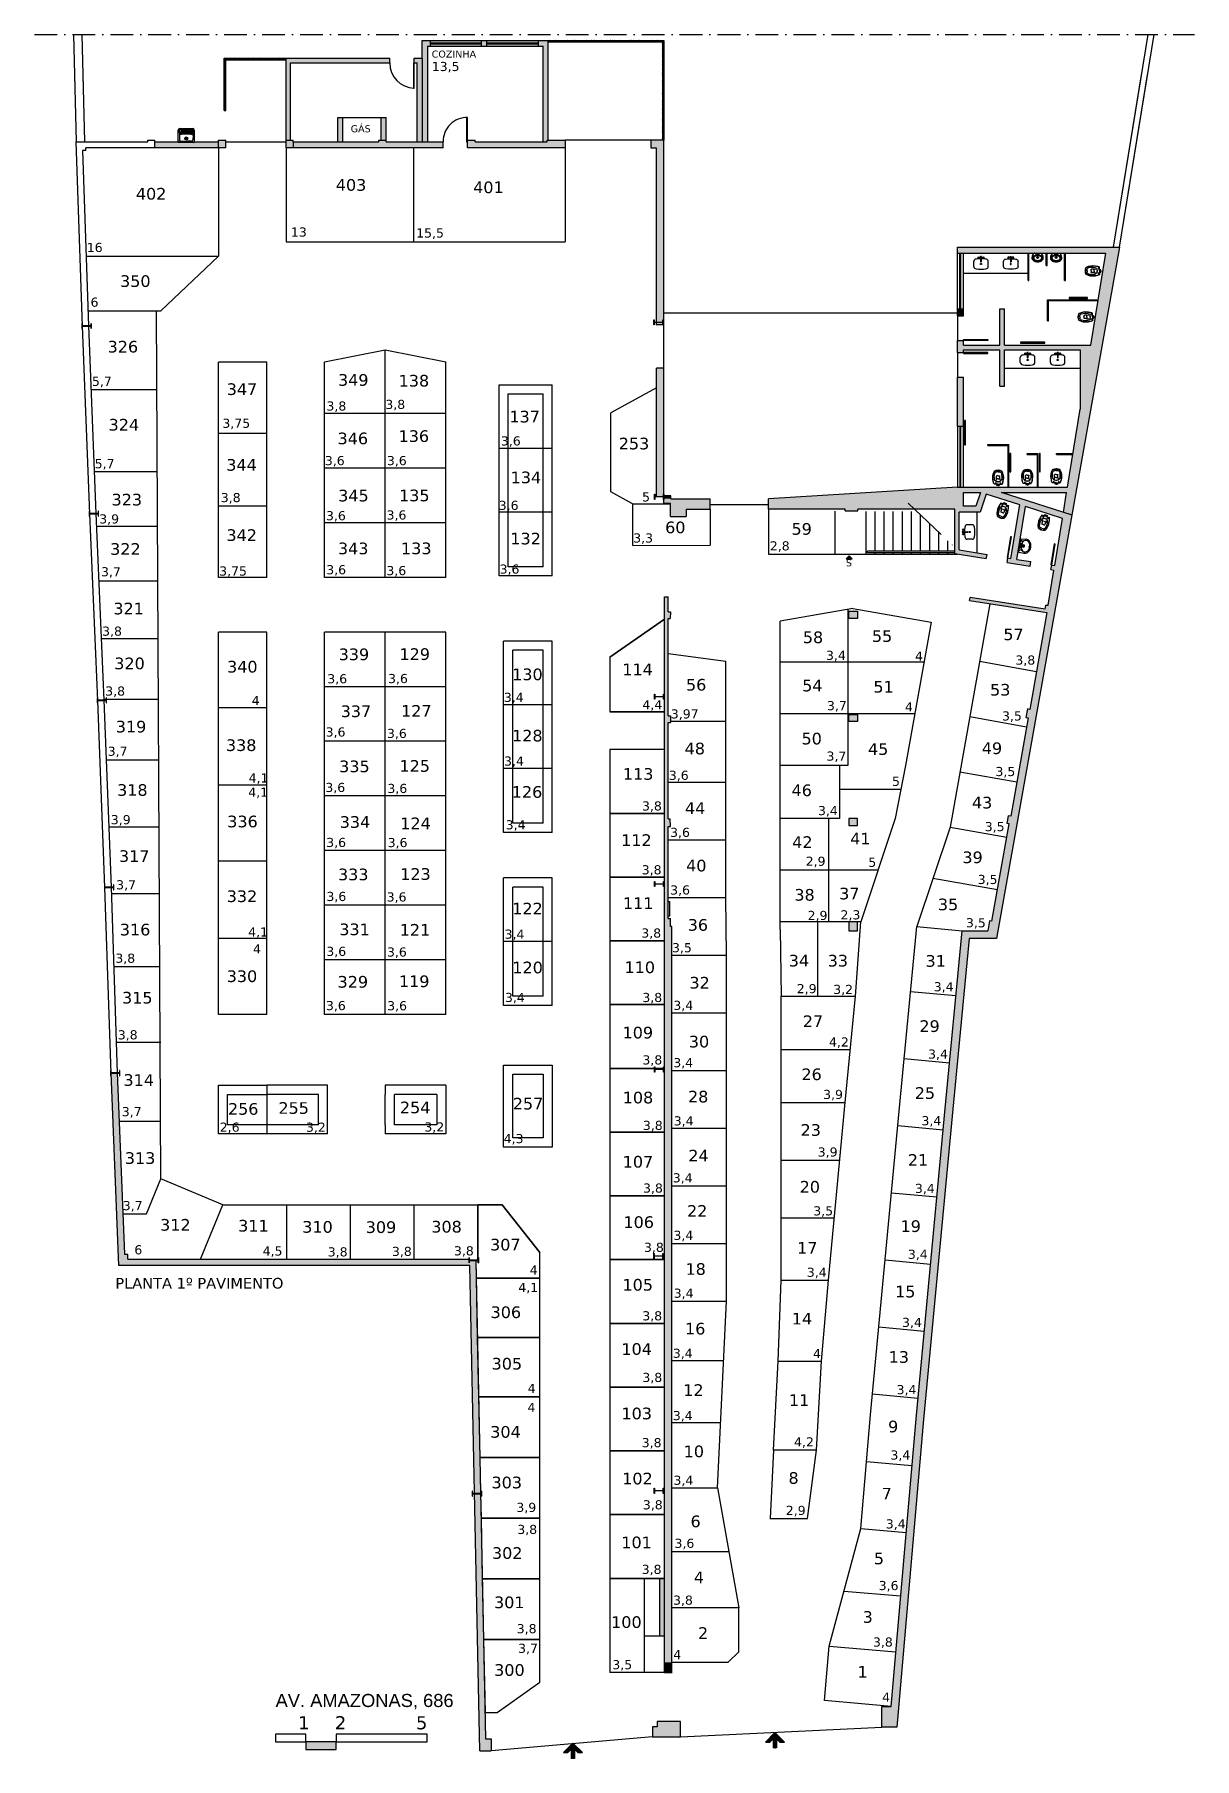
# Model space of a CAD drawing. Extents: x 12209 to 16033, y -13036 to -7356.
import ezdxf

# ---------------------------------------------------------------- set-up
doc = ezdxf.new("R2010")
doc.units = 0
doc.header["$LTSCALE"] = 100
doc.header["$MEASUREMENT"] = 0
for name, pattern in [('DASHDOT', [2.5, 1.5, -0.5, 0, -0.5]), ('DASHED', [19.05, 12.7, -6.35]), ('HIDDEN', [0.375, 0.25, -0.125])]:
    doc.linetypes.add(name, pattern=pattern)
doc.layers.get('0').update_dxf_attribs({"linetype": 'CONTINUOUS'})
for name, color, linetype in [('1 - AREA', 2, 'CONTINUOUS'), ('4 - BLOCO', 1, 'CONTINUOUS'), ('4 - DIVISORIA', 4, 'CONTINUOUS'), ('4 - HACHURA PAREDE', 251, 'CONTINUOUS'), ('4 - LOUCAS', 1, 'CONTINUOUS'), ('4 - P01', 1, 'CONTINUOUS'), ('4 - P02', 2, 'CONTINUOUS'), ('4 - P03', 3, 'CONTINUOUS'), ('4 - P04', 4, 'CONTINUOUS'), ('4 - P05', 5, 'CONTINUOUS'), ('4 - P06', 6, 'CONTINUOUS'), ('4 - PROJEÇÃO', 1, 'HIDDEN'), ('4 - SIMBOLOS', 2, 'CONTINUOUS'), ('4 - TRACP', 1, 'DASHDOT'), ('4 - VEGETAÇÃO', 93, 'CONTINUOUS'), ('5 - COTAS  ESTUDO', 152, 'CONTINUOUS'), ('5 - NUMERAÇÃO', 1, 'CONTINUOUS'), ('5 - TEXTO', 1, 'CONTINUOUS'), ('ARQ - Louças', 1, 'CONTINUOUS'), ('HACHURA PAREDE', 250, 'CONTINUOUS')]:
    doc.layers.add(name, color=color, linetype=linetype)
doc.styles.add('NUMERAÇAO', font='verdana.ttf', dxfattribs={"height": 30})
doc.styles.add('NUMERAÇÃO', font='verdana.ttf', dxfattribs={"height": 30})
doc.styles.add('ÁREAS', font='verdana.ttf', dxfattribs={"height": 20})
pattern_1 = [(45, (-5765.545, -2), (-2.6516504, 2.6516504), []), (135, (-5765.545, -2), (-7.9549513, 2.6516504), [9.375, -5.625])]

msp = doc.modelspace()

# ---------------------------------------------------------------- texts
at = {"layer": '1 - AREA', "style": 'NUMERAÇÃO'}
for s, p in [('13,5', (13518.6, -7476.9)), ('13', (13054.4, -8022.3)), ('15,5', (13467.3, -8025.4)), ('16', (12381.5, -8073)), ('6', (12394.1, -8253.3)), ('5,7', (12398.5, -8514.1)), ('3,8', (13171.6, -8595.3)), ('3,8', (13365.7, -8590.2)), ('3,75', (12828.5, -8652.2)), ('3,6', (13746.6, -8710.3)), ('3,6', (13166.3, -8775.2)), ('3,6', (13370.8, -8775.2)), ('5,7', (12407.6, -8785.4)), ('3,8', (12823.3, -8897)), ('3,6', (13739.4, -8922.7)), ('5', (14212, -8894.8)), ('3,9', (12422.6, -8967.3)), ('3,6', (13170, -8956.7)), ('3,6', (13369.8, -8954.3)), ('3,3', (14182.7, -9030.1)), ('2,8', (14633.1, -9056.1)), ('3,7', (12428.5, -9141.5)), ('3,75', (12817.9, -9139)), ('3,6', (13170.9, -9134.7)), ('3,6', (13369.1, -9137.6)), ('3,6', (13742.3, -9132.7)), ('3,8', (12432.1, -9337.1)), ('3,4', (14818.2, -9416.7)), ('4', (15111.5, -9419.3)), ('3,8', (15442.5, -9432.4)), ('3,6', (13174.3, -9493.9)), ('3,6', (13374.6, -9493.2)), ('3,8', (12442.3, -9534.4)), ('4', (12925.3, -9565.4)), ('3,4', (13756.4, -9555.1)), ('4,4', (14213, -9579.6)), ('3,97', (14306.7, -9609.6)), ('3,7 ', (14821.3, -9582.6)), ('4', (15078.3, -9586.6)), ('3,5', (15398.4, -9616.4)), ('3,6', (13168.9, -9669.2)), ('3,6', (13371, -9674)), ('3,7', (12450.4, -9732.7)), ('3,4', (13757, -9765.1)), ('3,7', (14819.9, -9748.8)), ('4,1', (12914.9, -9820.8)), ('3,6', (13168, -9852)), ('3,6', (13372.5, -9855.3)), ('3,6', (14300.1, -9811.9)), ('5', (15035.8, -9831.8)), ('3,5', (15376.8, -9799.5)), ('4,1', (12913.8, -9867.8)), ('3,8', (14211.7, -9912.9)), ('3,9', (12460.7, -9958.1)), ('3,4', (14791.7, -9928.1)), ('3,4', (13762.4, -9975)), ('3,6', (14304.3, -10000)), ('3,5', (15341.6, -9980.9)), ('3,6', (13170.8, -10033.2)), ('3,6', (13373.3, -10033.5)), ('3,8', (14210.8, -10123.3)), ('2,9', (14751.2, -10095)), ('5', (14957.7, -10098.5)), ('3,7', (12478.4, -10172.7)), ('3,6', (14304.5, -10189.8)), ('3,5', (15318.2, -10155.1)), ('3,6', (13171.5, -10211.1)), ('3,6', (13370.1, -10212.7)), ('2,9', (14757.6, -10273.6)), ('2,3', (14866, -10271.6)), ('3,5', (15279.5, -10297.8)), ('4,1', (12913.7, -10328.1)), ('3,4', (13758.8, -10335.3)), ('3,8', (14209.4, -10331.5)), ('3,8', (12475.6, -10414.5)), ('4', (12929.8, -10383.6)), ('3,6', (13171.1, -10392)), ('3,6', (13371, -10394)), ('3,5', (14310.6, -10379.9)), ('2,9', (14721.8, -10514.8)), ('3,2', (14842, -10517.4)), ('3,4', (15173.4, -10508.5)), ('3,6', (13169.9, -10570.5)), ('3,6', (13371.7, -10571.1)), ('3,4', (13760, -10543.8)), ('3,8', (14212.8, -10543.9)), ('3,4', (14315, -10569.9)), ('3,8', (12483.8, -10666.9)), ('4,2', (14828.1, -10690.5)), ('3,8', (14213.1, -10749.5)), ('3,4', (14314.9, -10758.6)), ('3,4', (15154.7, -10730.4)), ('3,9', (14808.7, -10863.3)), ('3,7', (12497, -10919.9)), ('2,6', (12819.9, -10971.1)), ('3,2', (13104, -10971.2)), ('3,2', (13494.4, -10970.4)), ('3,8', (14214.5, -10965.3)), ('3,4', (14316.3, -10950.3)), ('3,4', (15132.9, -10949.9)), ('4,3', (13755.7, -11008.7)), ('3,9', (14790.9, -11052.9)), ('3,4', (14313.2, -11138)), ('3,8', (14215.2, -11171.8)), ('3,4', (15111.3, -11172.9)), ('3,7', (12500.2, -11229.4)), ('3,5', (14776.2, -11246.8)), ('3,4', (14315.4, -11327.4)), ('6', (12538.4, -11375.1)), ('4,5', (12961.2, -11379)), ('3,8', (13175.9, -11381.9)), ('3,8', (13387.3, -11380.4)), ('3,8', (13591.8, -11378.5)), ('3,8', (14218.2, -11366.9)), ('4', (13841.6, -11441.7)), ('3,4', (15088.1, -11389.8)), ('4,1', (13804.1, -11499.1)), ('3,4', (14755.1, -11449.1)), ('3,4', (14316.2, -11518)), ('3,8', (14212.6, -11592.6)), ('3,4', (15068.8, -11614.3)), ('3,4', (14313.4, -11715.8)), ('4', (14775.5, -11717)), ('4', (13834.7, -11831.8)), ('3,8', (14213, -11795.6)), ('3,4', (15050.9, -11835.7)), ('4', (13834.3, -11894.3)), ('3,4', (14313.4, -11921.2)), ('3,8', (14210.8, -12010.4)), ('4,2', (14712.9, -12007.9)), ('3,4', (15030.7, -12051.2)), ('3,4', (14315.5, -12134.2)), ('3,9', (13797.6, -12223.7)), ('3,8', (14214.5, -12215.2)), ('2,9', (14685.7, -12233.6)), ('3,8', (13800.6, -12296.4)), ('3,4', (15015.4, -12278)), ('3,6', (14318.8, -12341.9)), ('3,8', (14210.7, -12427.9)), ('3,6', (14991.9, -12481.1)), ('3,8', (14314, -12529.3)), ('3,8', (13798.8, -12623.2)), ('3,7', (13803.3, -12687.9)), ('3,8', (14973, -12667.3)), ('3,5', (14113.9, -12741.8)), ('4', (14314.7, -12708.9)), ('4', (15003.2, -12849))]:
    msp.add_text(s, height=30, dxfattribs=at).set_placement(p)
at = {"layer": '4 - P01', "style": 'ÁREAS'}
for s, height, p in [('PLANTA 1º PAVIMENTO', 35, (12475.8, -11487.7)), ('1', 43.2, (13078, -12939.8)), ('2', 43.2, (13199.2, -12939.8)), ('5', 43.2, (13466.5, -12939.8))]:
    msp.add_text(s, height=height, dxfattribs=at).set_placement(p)
at = {"layer": '4 - P01', "insert": (13003.9, -12823.2), "char_height": 43.2, "width": 35994.398, "attachment_point": 1, "style": 'ÁREAS'}
msp.add_mtext('\\pt680;{\\fArial|b0|i0|c0|p34;AV. AMAZONAS, 686}', dxfattribs=at)
at = {"layer": '5 - NUMERAÇÃO', "style": 'NUMERAÇAO'}
for s, p in [('403', (13202.5, -7871.3)), ('402', (12543.5, -7900.4)), ('401', (13655.3, -7879.2)), ('350', (12491.3, -8188.1)), ('326', (12450.3, -8404.2)), ('347', (12842.9, -8544.1)), ('349', (13209.7, -8513.7)), ('138', (13409.6, -8516.3)), ('324', (12453.5, -8661.3)), ('137', (13774.7, -8634.6)), ('346', (13208.2, -8706.4)), ('136', (13409.4, -8698.8)), ('253', (14135.1, -8723.2)), ('344', (12841.4, -8793.5)), ('134', (13778.9, -8834.8)), ('345', (13210.3, -8894.7)), ('135', (13411, -8894.3)), ('323', (12463.3, -8908)), ('60', (14288, -8999.5)), ('59', (14704.5, -9004.5)), ('342', (12841.9, -9024.9)), ('343', (13209.5, -9068.8)), ('133', (13417.4, -9068.6)), ('132', (13777.8, -9036.3)), ('322', (12458.6, -9070.6)), ('321', (12469.1, -9266.8)), ('57', (15402.8, -9351.8)), ('58', (14741.9, -9361.5)), ('55', (14969.6, -9357.5)), ('320', (12472.2, -9447.6)), ('340', (12844, -9458.4)), ('339', (13211.9, -9417.7)), ('129', (13412.3, -9417)), ('130', (13783.7, -9483.6)), ('114', (14146.9, -9467.2)), ('56', (14356.7, -9517.9)), ('54', (14739.7, -9520.5)), ('51', (14974.4, -9524.5)), ('53', (15359.1, -9534.4)), ('337', (13218.5, -9605.2)), ('127', (13417.6, -9604)), ('319', (12477.2, -9655.8)), ('128', (13783.5, -9685.6)), ('338', (12840.3, -9716.9)), ('48', (14352.3, -9727.9)), ('50', (14737.6, -9695.2)), ('45', (14956.6, -9729.7)), ('49', (15331.8, -9727)), ('335', (13213.5, -9786.8)), ('125', (13412.2, -9785.3)), ('318', (12481.5, -9864.6)), ('113', (14148.9, -9811.7)), ('126', (13782.5, -9870.9)), ('46', (14704.7, -9865.5)), ('43', (15299.2, -9906.2)), ('336', (12844.6, -9968.3)), ('334', (13215.4, -9970)), ('124', (13414.8, -9974.5)), ('44', (14353.5, -9924.2)), ('112', (14143.1, -10029.7)), ('41', (14898, -10024.9)), ('317', (12487.7, -10082.4)), ('42', (14706.9, -10036.2)), ('39', (15267.8, -10086.3)), ('333', (13209.6, -10142.8)), ('123', (13414.7, -10141.4)), ('40', (14357.2, -10113.6)), ('332', (12842.9, -10214.5)), ('122', (13784, -10255.2)), ('111', (14149, -10237.4)), ('38', (14714, -10209.9)), ('37', (14861.7, -10205.7)), ('35', (15187.1, -10241.6)), ('36', (14362.4, -10309)), ('316', (12490.6, -10324.4)), ('331', (13214, -10323.7)), ('121', (13413.2, -10325.3)), ('34', (14695.4, -10426.7)), ('33', (14823.8, -10426.9)), ('31', (15146.4, -10427.7)), ('330', (12842.8, -10478)), ('120', (13784.4, -10449.3)), ('110', (14154, -10448.6)), ('329', (13208.3, -10496.5)), ('119', (13410.6, -10494.7)), ('32', (14368.1, -10499.5)), ('315', (12497.8, -10548.8)), ('27', (14741.8, -10626.4)), ('29', (15126, -10642.5)), ('109', (14147.7, -10663.8)), ('30', (14366.2, -10693.4)), ('314', (12502.6, -10820)), ('26', (14737.3, -10801.1)), ('108', (14148.2, -10877.7)), ('28', (14363.4, -10874.7)), ('25', (15110.8, -10862.9)), ('256', (12846.9, -10915.1)), ('255', (13013.3, -10912.2)), ('254', (13413.8, -10910.4)), ('257', (13785.8, -10897.9)), ('23', (14734.4, -10984.6)), ('313', (12507.1, -11077.2)), ('107', (14148.2, -11089.3)), ('24', (14364.3, -11069.2)), ('21', (15087.9, -11083.4)), ('20', (14731.4, -11171.8)), ('22', (14360.1, -11251.4)), ('312', (12623.3, -11297.1)), ('311', (12880.6, -11300.1)), ('310', (13091.8, -11303.8)), ('309', (13301.1, -11304.7)), ('308', (13517.2, -11303.3)), ('106', (14150.6, -11288.2)), ('19', (15064, -11301.4)), ('307', (13710.9, -11362.2)), ('17', (14723.1, -11372.9)), ('18', (14355.2, -11442.6)), ('105', (14147.4, -11494.6)), ('15', (15046, -11516.9)), ('306', (13712.7, -11584.9)), ('14', (14705.5, -11606.2)), ('16', (14353.6, -11639.1)), ('104', (14143.8, -11706.2)), ('13', (15024.8, -11732.4)), ('305', (13716, -11754.5)), ('12', (14347.7, -11841.5)), ('11', (14696.1, -11874.5)), ('103', (14144.1, -11918.5)), ('9', (15022.9, -11961.4)), ('304', (13711.5, -11979.1)), ('10', (14349.1, -12043.4)), ('102', (14146.5, -12132.9)), ('8', (14694.6, -12131)), ('303', (13715.7, -12145.9)), ('7', (15001.6, -12182.7)), ('6', (14371.7, -12274)), ('101', (14143.6, -12343.2)), ('302', (13717.2, -12378.3)), ('5', (14975.9, -12396.1)), ('4', (14382.5, -12458.5)), ('301', (13724, -12540.7)), ('3', (14939, -12588.9)), ('100', (14110, -12605.8)), ('2', (14396.3, -12641.9)), ('300', (13724.4, -12763.6)), ('1', (14922, -12769.7))]:
    msp.add_text(s, height=38.4, dxfattribs=at).set_placement(p)
at = {"layer": '5 - TEXTO', "style": 'NUMERAÇAO'}
for s, p in [('COZINHA', (13518.3, -7432.5)), ('GÁS', (13251.4, -7678.5)), ('S', (14883.7, -9108.6))]:
    msp.add_text(s, height=23, dxfattribs=at).set_placement(p)

# ---------------------------------------------------------------- blocks, each defined once
blk = doc.blocks.new('CubaRETANGULARde embutir.PL')
for p, q in [((-24, 9), (-24, 25)), ((-1, 39.2), (-1, 24.2)), ((1, 39.2), (1, 24.2)), ((24, 9), (24, 25))]:
    blk.add_line(p, q)
for centre, radius in [((-7.2, 38.2), 2.4), ((0, 17), 1.82), ((7.6, 38.2), 2.4)]:
    blk.add_circle(centre, radius)
for centre, radius, start, end in [((-16, 25), 8, 90, 180), ((-16, 9), 8, 180, 270), ((0, -94.5), 128.5, 90.4459, 97.1527), ((0, 128.5), 128.5, 262.8473, 277.1527), ((0, 39.2), 2.4, 294.6082, 245.3918), ((0, 39.2), 1, 0, 180), ((0, 24.2), 1, 180, 0), ((0, -94.5), 128.5, 82.8473, 89.5541), ((16, 25), 8, 0, 90), ((16, 9), 8, 270, 0)]:
    blk.add_arc(centre, radius, start, end)
blk = doc.blocks.new('Mic')
at = {"layer": '4 - P01'}
for p, q in [((-2.9, 5), (-3.2, 2.7)), ((-3, 2.6), (-2.8, 4.9)), ((-2.4, 5.3), (0, 5.4)), ((-0.2, 5.8), (-2.3, 5.7)), ((0, 10.8), (0, 0)), ((0, 0), (0, -10.8)), ((-2.9, -5), (-3.2, -2.7)), ((-3, -2.6), (-2.8, -4.9)), ((-2.4, -5.3), (0, -5.5)), ((-0.2, -5.9), (-2.3, -5.7))]:
    blk.add_line(p, q, dxfattribs=at)
for centre, radius in [((-16.5, 0), 0.4), ((-15.8, 1.7), 0.4), ((-14.1, 2.4), 0.4), ((-14.1, 0), 0.4), ((-12.4, 1.7), 0.4), ((-11.7, 0), 0.4), ((-4.5, 0), 2.4), ((-4.5, 0), 0.75), ((-15.8, -1.7), 0.4), ((-14.1, -2.4), 0.4), ((-12.4, -1.7), 0.4)]:
    blk.add_circle(centre, radius, dxfattribs=at)
at = {"layer": '4 - P01', "linetype": 'DASHDOT'}
blk.add_circle((-14.1, 0), 2.4, dxfattribs=at)
at = {"layer": '4 - P01'}
for centre, radius, start, end in [((-6.1, 0.3), 19.9, 150.9353, 180.9922), ((-14.8, 4.7), 10.2, 108.4266, 148.893), ((-2.2, 0.3), 21.3, 152.821, 180.7299), ((-2.2, -0.3), 21.3, 179.2701, 207.179), ((-13.7, 6.3), 8.24, 100.5743, 153.3221), ((-16.7, 11.4), 7.03, 54.1436, 108.97), ((-16.6, 9.1), 5.43, 75.3439, 104.6479), ((-16.6, 9.1), 5.43, 61.102, 75.3439), ((-20.2, 4.3), 11.4, 13.6891, 57.0714), ((-20.4, 6.5), 13.1, 19.1635, 53.5427), ((-27.5, 0.5), 19.5, 358.4724, 19.3888), ((-27.5, -0.5), 19.5, 340.6112, 1.5276), ((-33.7, 0.7), 27.6, 2.3143, 21.5339), ((-4.5, 0), 2.66, 68.1735, 117.0317), ((-3.4, 2.6), 0.433, 248.5691, 356.8402), ((-3.5, 2.7), 0.288, 257.2788, 353.7966), ((-2.2, 4.9), 0.724, 95.5722, 174.4278), ((-2.3, 4.9), 0.456, 109.8953, 176.3649), ((-0.5, 10.8), 0.464, 5.3836, 47.7465), ((-6.1, -0.3), 19.9, 179.0078, 209.0647), ((-14.8, -4.7), 10.2, 211.107, 251.5734), ((-13.7, -6.3), 8.24, 206.6779, 259.4257), ((-16.7, -11.4), 7.03, 251.03, 305.8564), ((-16.6, -9.1), 5.43, 255.3521, 284.6561), ((-16.6, -9.1), 5.43, 284.6561, 298.898), ((-20.2, -4.3), 11.4, 302.9286, 346.3109), ((-20.4, -6.5), 13.1, 306.4573, 340.8365), ((-33.7, -0.7), 27.6, 338.4661, 357.6857), ((-4.5, 0), 2.66, 242.9683, 291.8265), ((-3.4, -2.6), 0.433, 3.1598, 111.4309), ((-3.5, -2.7), 0.288, 6.2034, 102.7212), ((-2.2, -4.9), 0.724, 185.5722, 264.4278), ((-2.3, -4.9), 0.456, 183.6351, 250.1047), ((-0.5, -10.8), 0.464, 312.2535, 354.6164)]:
    blk.add_arc(centre, radius, start, end, dxfattribs=at)
at = {"layer": '4 - P02'}
for centre, radius, start, end in [((9.2, -1), 37.2, 165.9406, 178.4012), ((9.2, 1), 37.2, 181.5988, 194.0594), ((-14.1, 5.6), 13, 139.7812, 169.4033), ((-13, 5.2), 14.1, 115.2222, 141.5418), ((-15, 6.2), 12.5, 85.2151, 108.4704), ((-15.3, -0.3), 19, 37.253, 86.1949), ((-14.1, -5.6), 13, 190.5967, 220.2188), ((-13, -5.2), 14.1, 218.4582, 244.7778), ((-15, -6.2), 12.5, 251.5296, 274.7849), ((-15.3, 0.3), 19, 273.8051, 322.747)]:
    blk.add_arc(centre, radius, start, end, dxfattribs=at)
blk = doc.blocks.new('VASO')
for p, q in [((0, -1.8), (0, 1.8)), ((4.4, 3.3), (0.4, 2.2)), ((0.5, 2.3), (0.7, 2.3)), ((1.2, -1.8), (1.2, 1.8)), ((1.2, 1.7), (4.4, 1.7)), ((4.4, -1.8), (4.4, 11.3)), ((6, 6.6), (10.2, 6.6)), ((8.1, 8.7), (8.1, 4.5)), ((8.1, 6.6), (8.1, 8.7)), ((22.4, 3.8), (16.8, 4.8)), ((22.4, 3.8), (30.7, 3.8)), ((22.4, -1.8), (22.4, 3.8)), ((28.7, 10.6), (28.8, 10.6)), ((32, 2.1), (31.9, 2.7)), ((32.3, -0.8), (32, 2.1)), ((45.6, -1.8), (45.6, 2.1)), ((0, -1.8), (0, -5.3)), ((4.4, -6.8), (0.4, -5.8)), ((0.5, -5.8), (0.7, -5.8)), ((1.2, -1.8), (1.2, -5.3)), ((1.2, -5.2), (4.4, -5.2)), ((4.4, -1.8), (4.4, -14.8)), ((6.1, -9.3), (10.1, -9.3)), ((8.1, -11.3), (8.1, -7.3)), ((12.4, -0.6), (12.4, -1.8)), ((12.4, -2.9), (12.4, -1.8)), ((12.4, -1.8), (12.4, -1.8)), ((12.4, -1.8), (12.4, -1.8)), ((22.4, -7.3), (16.8, -8.4)), ((22.4, -1.8), (22.4, -7.3)), ((22.4, -7.3), (30.7, -7.3)), ((28.7, -14.2), (28.8, -14.2)), ((32, -5.7), (31.9, -6.2)), ((32.3, -2.8), (32, -5.7)), ((32.3, -1.8), (32.3, -0.8)), ((32.3, -1.8), (32.3, -2.8)), ((32.3, -1.8), (32.3, -1.8)), ((32.3, -1.8), (32.3, -1.8)), ((45.6, -1.8), (45.6, -5.6)), ((50, -0.2), (50, -1.8)), ((50, -3.3), (50, -1.8)), ((51, -0.2), (51, -1.8)), ((51, -3.3), (51, -1.8))]:
    blk.add_line(p, q)
for centre, radius in [((8.1, 6.6), 0.849), ((8.1, -9.3), 0.849), ((8.1, -9.3), 0.0849)]:
    blk.add_circle(centre, radius)
for centre, radius, start, end in [((0.5, 1.8), 0.489, 90, 180), ((0.7, 1.8), 0.489, 0, 90), ((36, -76.1), 92.9, 100.7694, 109.8778), ((29.6, -79.5), 94.5, 93.2188, 102.8589), ((22.7, -0.3), 10.3, 105.1084, 181.9843), ((26.6, -26.7), 42.6, 60.1723, 100.7694), ((28.8, -31), 41.6, 74.4278, 102.2874), ((26.6, -26.7), 41.6, 60.1723, 93.2188), ((30.7, 2.6), 1.22, 4.6638, 90), ((37.9, 1.6), 7.78, 3.4848, 74.4278), ((46.1, 7.3), 2.45, 24.5795, 60.1723), ((46.1, 7.3), 3.42, 24.5795, 60.1723), ((31.3, 0.5), 18.7, 357.8604, 24.5795), ((31.3, 0.5), 19.7, 357.8604, 24.5795), ((0.5, -5.3), 0.489, 180.0128, 270.0128), ((0.7, -5.3), 0.489, 270.0128, 0.0128), ((36, 72.6), 92.9, 250.135, 259.2435), ((29.6, 75.9), 94.5, 257.1539, 266.7941), ((22.7, -3.3), 10.3, 178.0285, 254.9044), ((26.6, 23.2), 42.6, 259.2435, 299.8405), ((28.8, 27.5), 41.6, 257.7255, 285.585), ((26.6, 23.2), 41.6, 266.7941, 299.8405), ((30.7, -6.1), 1.22, 270.0128, 355.3491), ((37.9, -5.1), 7.78, 285.585, 356.528), ((46.1, -10.8), 2.45, 299.8405, 335.4333), ((46.1, -10.8), 3.42, 299.8405, 335.4333), ((31.3, -4.1), 18.7, 335.4333, 2.1524), ((31.3, -4.1), 19.7, 335.4333, 2.1524)]:
    blk.add_arc(centre, radius, start, end)
blk = doc.blocks.new('lavSimples2')
for p, q in [((-22.3, 0.9), (-23, 18.7)), ((22.3, 0.9), (-22.3, 0.9)), ((21.3, 0), (-21.3, 0)), ((-13.5, 9.1), (-17.5, 0.9)), ((-17.5, 0.9), (-13, 8.8)), ((10.3, 7.8), (-10.3, 7.8)), ((17.5, 0.9), (13, 8.8)), ((13.5, 9.1), (17.5, 0.9)), ((22.3, 0.9), (23, 18.7))]:
    blk.add_line(p, q)
for centre, radius, start, end in [((-7.3, 19.1), 15.7, 136.0061, 181.6883), ((-21.3, 1), 0.966, 182.4102, 270), ((-5.8, 19.6), 13, 166.4742, 230.3505), ((-0.6, 12.7), 25, 88.576, 136.0061), ((-4.7, 18.4), 13.9, 185.4152, 222.2903), ((-6.2, 19.7), 12.6, 128.6182, 166.4742), ((-14.6, 9.4), 0.537, 221.2284, 24.1716), ((-0.6, 12.7), 21.6, 88.3497, 128.6182), ((-13.8, 9.3), 0.401, 328.9032, 135.307), ((-5.8, 19.6), 13, 233.8596, 241.1862), ((-10.3, 11.6), 3.8, 241.1862, 270), ((0, 13.1), 3.55, 90, 270), ((0, 13.1), 1.95, 90, 270), ((0, 4), 1.38, 90, 270), ((0.6, 12.7), 25, 43.9939, 91.424), ((0.6, 12.7), 21.6, 51.3818, 91.6503), ((0, 13.1), 3.55, 270, 90), ((0, 13.1), 1.95, 270, 90), ((0, 4), 1.38, 270, 90), ((10.3, 11.6), 3.8, 270, 298.8138), ((5.8, 19.6), 13, 298.8138, 306.1404), ((13.8, 9.3), 0.401, 44.693, 211.0968), ((6.2, 19.7), 12.6, 13.5258, 51.3818), ((5.8, 19.6), 13, 309.6495, 13.5258), ((14.6, 9.4), 0.537, 155.8284, 318.7716), ((4.7, 18.4), 13.9, 317.7097, 354.5848), ((7.3, 19.1), 15.7, 358.3117, 43.9939), ((21.3, 1), 0.966, 270, 357.5898)]:
    blk.add_arc(centre, radius, start, end)
at = {"linetype": 'DASHED', "ltscale": 0.5}
for centre, start, end in [((-5, 4), 90, 270), ((-5, 4), 270, 90), ((5, 4), 90, 270), ((5, 4), 270, 90)]:
    blk.add_arc(centre, 1.38, start, end, dxfattribs=at)
at = {"linetype": 'ByBlock', "extrusion": (0, 0, -1)}
blk.add_ellipse((0, 31.9), major_axis=(1.2, 0), ratio=0.416667, start_param=3.141593, end_param=9.424778, dxfattribs=at)
blk = doc.blocks.new('SETA4')
at = {"layer": '4 - SIMBOLOS'}
for p, q in [((0, 0), (260, 260)), ((0, 0), (260, -260)), ((168, 45), (260, 137)), ((168, 45), (421, 45)), ((260, 137), (260, 260)), ((168, -45), (421, -45)), ((168, -45), (260, -137)), ((260, -260), (260, -137))]:
    blk.add_line(p, q, dxfattribs=at)
at = {"layer": '4 - SIMBOLOS', "linetype": 'Continuous'}
blk.add_line((421, 45), (421, -45), dxfattribs=at)
blk = doc.blocks.new('Tanque')
at = {"layer": 'ARQ - Louças'}
for p, q in [((-0.255, 0), (0.255, 0)), ((-0.265, -0.405), (-0.265, -0.01)), ((-0.23, -0.384), (-0.224, -0.228)), ((-0.224, -0.228), (-0.218, -0.088)), ((0.215, -0.455), (-0.215, -0.455)), ((0, -0.415), (-0.2, -0.415)), ((0, -0.389), (-0.194, -0.389)), ((0, -0.363), (-0.193, -0.363)), ((0, -0.337), (-0.192, -0.337)), ((0, -0.311), (-0.191, -0.311)), ((0, -0.285), (-0.19, -0.285)), ((-0.168, -0.04), (0, -0.04)), ((0.168, -0.04), (0, -0.04)), ((0, -0.285), (0.19, -0.285)), ((0, -0.311), (0.191, -0.311)), ((0, -0.337), (0.118, -0.337)), ((0, -0.363), (0.119, -0.363)), ((0, -0.389), (0.12, -0.389)), ((0, -0.415), (0.16, -0.415)), ((0.15, -0.347), (0.15, -0.405)), ((0.16, -0.337), (0.208, -0.337)), ((0.16, -0.415), (0.2, -0.415)), ((0.224, -0.228), (0.218, -0.088)), ((0.23, -0.384), (0.224, -0.228)), ((0.265, -0.01), (0.265, -0.405))]:
    blk.add_line(p, q, dxfattribs=at)
for radius in [0.05, 0.025]:
    blk.add_circle((0, -0.13), radius, dxfattribs=at)
for centre, radius, start, end in [((-0.255, -0.01), 0.01, 90, 180), ((0.255, -0.01), 0.01, 0, 90), ((-0.215, -0.405), 0.05, 180, 270), ((-0.2, -0.385), 0.03, 177.7757, 270), ((-0.199, -0.229), 0.025, 177.7757, 260.8257), ((-0.168, -0.09), 0.05, 90, 177.7757), ((-0.194, -0.379), 0.01, 177.7757, 270), ((0, 1.002), 1.272, 260.8257, 279.1743), ((-0.193, -0.353), 0.01, 177.7757, 270), ((-0.192, -0.327), 0.01, 177.7757, 270), ((-0.191, -0.301), 0.01, 177.7757, 270), ((-0.19, -0.275), 0.01, 177.7757, 270), ((0.118, -0.327), 0.01, 270, 2.2243), ((0.119, -0.353), 0.01, 270, 2.2243), ((0.12, -0.379), 0.01, 270, 2.2243), ((0.16, -0.347), 0.01, 90, 180), ((0.16, -0.405), 0.01, 180, 270), ((0.168, -0.09), 0.05, 53.6197, 90), ((0.185, -0.027), 0.005, 90, 254.832), ((0.168, -0.09), 0.06, 53.6197, 74.832), ((0.19, -0.275), 0.01, 270, 2.2243), ((0.191, -0.301), 0.01, 270, 2.2243), ((0.201, -0.046), 0.005, 233.6197, 53.6197), ((0.2, -0.385), 0.03, 270, 2.2243), ((0.199, -0.229), 0.025, 279.1743, 2.2243), ((0.208, -0.327), 0.01, 270, 2.2243), ((0.218, -0.067), 0.005, 25.1435, 205.1435), ((0.168, -0.09), 0.05, 2.2243, 25.1435), ((0.215, -0.405), 0.05, 270, 0), ((0.168, -0.09), 0.06, 5.5996, 25.1435), ((0.233, -0.084), 0.005, 185.5996, 0)]:
    blk.add_arc(centre, radius, start, end, dxfattribs=at)

# ---------------------------------------------------------------- hatches: boundary and pattern name
at = {"layer": '4 - HACHURA PAREDE', "ltscale": 0.2}
h = msp.add_hatch(color=256, dxfattribs=at)
h.paths.add_polyline_path([(13380.5, -7434.5), (13038.4, -7434.6), (13038.4, -7705), (13053.4, -7705), (13053.4, -7449.6), (13380.5, -7449.5)])
h.paths.add_polyline_path([(13487.5, -7434.5), (13460.5, -7434.5), (13460.5, -7449.5), (13470.5, -7449.5), (13470.5, -7710), (13487.5, -7710)])
h.paths.add_polyline_path([(13504.5, -7395), (13514.5, -7395), (13514.5, -7376), (13487.5, -7376), (13487.5, -7434.5), (13487.5, -7710), (13504.5, -7710)])
h.paths.add_polyline_path([(13902.5, -7376), (13870.5, -7376), (13870.5, -7395), (13886, -7395), (13886, -7710), (13898.9, -7710), (13898.9, -7705), (13902.5, -7705)])
h.paths.add_polyline_path([(13870.5, -7376), (13700.5, -7376), (13700.5, -7384.5), (13870.5, -7384.5)])
h.paths.add_polyline_path([(13870.5, -7384.5), (13700.5, -7384.5), (13700.5, -7387.5), (13870.5, -7387.5)])
h.paths.add_polyline_path([(13870.5, -7387.5), (13700.5, -7387.5), (13700.5, -7395), (13870.5, -7395)])
h.paths.add_polyline_path([(13700.5, -7376), (13683, -7376), (13683, -7395), (13700.5, -7395), (13700.5, -7387.5)])
h.paths.add_polyline_path([(13683, -7387.5), (13514.5, -7387.5), (13514.5, -7395), (13683, -7395)])
h.paths.add_polyline_path([(13683, -7384.5), (13514.5, -7384.5), (13514.5, -7387.5), (13683, -7387.5)])
h.paths.add_polyline_path([(13683, -7376), (13514.5, -7376), (13514.5, -7384.5), (13683, -7384.5)])
h = msp.add_hatch(color=256, dxfattribs=at)
h.paths.add_polyline_path([(13368.4, -7630), (13352.4, -7630), (13352.4, -7707), (13368.4, -7707)])
h.paths.add_polyline_path([(13225.4, -7630), (13209.4, -7630), (13209.4, -7712), (13225.4, -7712)])
h = msp.add_hatch(color=256, dxfattribs=at)
h.paths.add_polyline_path([(12815.5, -7710), (12606.4, -7710), (12606.4, -7730), (12815.5, -7730)])
h.paths.add_polyline_path([(12839.4, -7705), (12815.5, -7705), (12815.5, -7710), (12815.5, -7730), (12839.4, -7730)])
h.paths.add_polyline_path([(13062.4, -7710), (13062.4, -7705), (13038.4, -7705), (13038.4, -7730), (13062.4, -7730)])
h.paths.add_polyline_path([(13344.4, -7710), (13062.4, -7710), (13062.4, -7730), (13344.4, -7730)])
h.paths.add_polyline_path([(13556.4, -7730), (13556.4, -7710), (13368.4, -7710), (13368.4, -7705), (13344.4, -7705), (13344.4, -7730)])
h.paths.add_polyline_path([(13636.4, -7705), (13636.4, -7730), (13958.4, -7730), (13958.4, -7705), (13898.9, -7705), (13898.9, -7710), (13661.9, -7710), (13661.9, -7705)])
at = {"layer": '4 - HACHURA PAREDE'}
h = msp.add_hatch(color=256, dxfattribs=at)
h.paths.add_polyline_path([(14281.5, -8313.5), (14283.9, -8313.5), (14283.9, -7705), (14240.9, -7705), (14240.9, -7730), (14258.5, -7730), (14258.5, -8304.5), (14280.5, -8304.5), (14280.5, -8296.5), (14281.5, -8296.5)])
h.paths.add_polyline_path([(14258.5, -8313.5), (14280.5, -8313.5), (14280.5, -8305.5), (14258.5, -8305.5)], flags=17)
h = msp.add_hatch(color=256, dxfattribs=at)
h.paths.add_polyline_path([(15629.4, -8940.1), (15396.6, -8865.5), (15611.4, -8865.5), (15600.7, -8930.9), (15629.4, -8940.1), (15785.7, -8057.3), (15251.2, -8057.3), (15251.2, -8077.3), (15740.2, -8077.3), (15690.7, -8380.3), (15406.2, -8380.3), (15406.2, -8260.3), (15391.2, -8260.3), (15391.2, -8380.3), (15271.2, -8380.3), (15271.2, -8364.3), (15251.2, -8364.3), (15251.2, -8404.3), (15271.2, -8404.3), (15271.2, -8395.3), (15391.2, -8395.3), (15391.2, -8515.3), (15406.2, -8515.3), (15406.2, -8395.3), (15656.2, -8395.3), (15656.2, -8591), (15614.4, -8847.3), (15251.2, -8847.3), (15251.2, -8847.3), (15088.2, -8857.5), (15109.5, -8920), (15242.8, -8920), (15242.8, -9067.3), (15251.5, -9068.7), (15346.6, -9084.2), (15349, -9069.4), (15257.7, -9054.5), (15257.7, -8930), (15325.9, -8930), (15346.7, -8870.5), (15456.8, -8905.8), (15428, -9082.3), (15418.1, -9080.7), (15415.7, -9095.5), (15490.7, -9107.8), (15493.1, -9093), (15447.7, -9085.6), (15476.1, -8912), (15597.4, -8950.9), (15572.1, -9105.9), (15562.2, -9104.3), (15559.8, -9119.1), (15569.6, -9120.7), (15550.7, -9236.8), (15542.6, -9236.8), (15540.5, -9249.3), (15293.3, -9211), (15291.7, -9221.3), (15546.7, -9260.8), (15489.8, -9579.8), (15482.4, -9578.5), (15477.4, -9606.5), (15484.8, -9607.9), (15427, -9931.7), (15418.6, -9930.3), (15414.1, -9955.8), (15422.4, -9957.3), (15365.2, -10277.8), (15357.4, -10276.4), (15351.4, -10309.8), (15267.6, -10309.8), (15209, -10917.3), (15115, -11917.3), (15033, -12864.3), (15032.7, -12864.3), (15002, -12864.3), (15002, -12932.3), (15052.2, -12932.3), (15139.9, -11919.5), (15233.9, -10919.6), (15290.3, -10334.8), (15380.5, -10334.8)])
h.paths.add_polyline_path([(15311.7, -8910.1), (15271.2, -8910.1), (15271.2, -8865.5), (15327.3, -8865.5)], flags=16)
for points in [[(15271.2, -8260.3), (15251.2, -8260.3), (15251.2, -8283.3), (15271.2, -8283.3)], [(15271.2, -8485.3), (15251.2, -8485.3), (15251.2, -8647.3), (15271.2, -8647.3)], [(14298, -9209), (14285.5, -9209), (14285.5, -12719), (14310.5, -12719), (14310.5, -10294.8), (14306, -10294.8), (14306, -10268.8), (14298, -10268.8), (14298, -9965.8), (14305.5, -9965.8), (14305, -9940.8), (14298, -9940.8), (14298, -9623.3), (14305.5, -9623.3), (14305.3, -9601.3), (14298, -9601.3), (14298, -9280.8), (14305, -9280.8), (14305.2, -9258.8), (14298, -9258.8)], [(13641.5, -11391.5), (12516.5, -11391.5), (12516.5, -11374), (12505.5, -11374), (12481.5, -10778.5), (12461.5, -10778.5), (12487, -11411.5), (13643.8, -11411.5), (13659.5, -12163), (13679.5, -12163), (13663.5, -11395), (13642.5, -11395), (13642.5, -11403), (13641.5, -11403)], [(13679.5, -12164), (13659.3, -12164), (13676.7, -13011), (13714.3, -13011), (13714.3, -12971), (13696.3, -12971)], [(14271, -12632.5), (14285.5, -12632.5), (14285.5, -12442.5), (14271, -12442.5)], [(14285.5, -12752.5), (14310.5, -12752.5), (14310.5, -12719), (14285.5, -12719)], [(14339, -12914.5), (14261.5, -12914.5), (14261.5, -12931.5), (14246.5, -12931.5), (14246.5, -12965), (14339, -12965)]]:
    msp.add_hatch(color=256, dxfattribs=at).paths.add_polyline_path(points)
h = msp.add_hatch(color=256, dxfattribs=at)
h.paths.add_polyline_path([(14283.9, -8456), (14259.7, -8456), (14259.5, -8878.9), (14282.9, -8878.9), (14282.9, -8870.9), (14283.9, -8870.9)])
h.paths.add_polyline_path([(14628.9, -8886.5), (14628.9, -8920), (14881.2, -8920), (14881.2, -8926), (14923.2, -8926), (14923.2, -8920), (15109.5, -8920), (15094.4, -8857.2)])
h.paths.add_polyline_path([(14357.5, -8944), (14357.5, -8920), (14436.9, -8920), (14436.9, -8886), (14283.9, -8886), (14283.9, -8901), (14305.5, -8901), (14305.5, -8944)])
h = msp.add_hatch(color=256, dxfattribs=at)
h.paths.add_polyline_path([(14922.5, -9256.8), (14893, -9256.8), (14893, -9280.8), (14922.5, -9280.8)])
h.paths.add_polyline_path([(14922.5, -9596.3), (14893, -9596.3), (14893, -9619.8), (14922.5, -9619.8)])
h.paths.add_polyline_path([(14922.5, -9939.8), (14893, -9939.8), (14893, -9962.8), (14922.5, -9962.8)])
h.paths.add_polyline_path([(14922.5, -10279.8), (14893, -10279.8), (14893, -10309.3), (14922.5, -10309.3)])
at = {"layer": '4 - P01', "ltscale": 0.2}
h = msp.add_hatch(dxfattribs=at)
h.set_pattern_fill('ANSI38', color=256, scale=30)
h.set_pattern_definition(pattern_1)
h.paths.add_polyline_path([(14283.9, -7376), (13902.5, -7376), (13902.5, -7381), (14278.9, -7381), (14278.9, -7705), (14283.9, -7705)])
h = msp.add_hatch(dxfattribs=at)
h.set_pattern_fill('ANSI38', color=256, scale=30)
h.set_pattern_definition(pattern_1)
h.paths.add_polyline_path([(12834.4, -7607), (12839.4, -7607), (12839.4, -7439.6), (13038.4, -7439.6), (13038.4, -7434.6), (12834.4, -7434.6)])
at = {"layer": '4 - P02'}
msp.add_hatch(color=256, dxfattribs=at).paths.add_polyline_path([(13104, -13005.8), (13204, -13005.8), (13204, -12980.8), (13104, -12980.8)])
at = {"layer": '4 - SIMBOLOS'}
msp.add_hatch(color=256, dxfattribs=at).paths.add_polyline_path([(14884.8, -9083.6), (14904.8, -9083.6), (14894.8, -9073.6)])
h = msp.add_hatch(dxfattribs=at)
h.set_pattern_fill('ANSI31', color=256, scale=4, style=0)
h.set_pattern_definition([(45, (13996.7221, -12868.3158), (-0.3535534, 0.3535534), [])])
h.paths.add_polyline_path([(13989.3, -13005.6), (14000.4, -13016.7), (14015.1, -13016.7), (13983.9, -12985.5), (13952.7, -13016.7), (13967.4, -13016.7), (13978.5, -13005.6), (13978.5, -13036), (13989.3, -13036)])
h = msp.add_hatch(dxfattribs=at)
h.set_pattern_fill('ANSI31', color=256, scale=4, style=0)
h.set_pattern_definition([(45, (14662.59886, -12833.6149), (-0.3535534, 0.3535534), [])])
h.paths.add_polyline_path([(14655.2, -12970.9), (14666.3, -12982), (14681, -12982), (14649.8, -12950.8), (14618.6, -12982), (14633.3, -12982), (14644.4, -12970.9), (14644.4, -13001.3), (14655.2, -13001.3)])
at = {"layer": 'HACHURA PAREDE', "ltscale": 0.2}
h = msp.add_hatch(color=256, dxfattribs=at)
h.dxf.hatch_style = 1
h.paths.add_polyline_path([(14306.9, -8876), (14283.9, -8876), (14283.9, -8886), (14306.9, -8886)])

# ---------------------------------------------------------------- linework, layer by layer
at = {"layer": '4 - DIVISORIA', "ltscale": 0.2}
for p, q in [((12975.5, -8670.5), (12815.5, -8670.5)), ((12975.5, -8910.5), (12815.5, -8910.5)), ((12975.5, -9575), (12815.5, -9575)), ((12975.5, -9830), (12815.5, -9830))]:
    msp.add_line(p, q, dxfattribs=at)
at = {"layer": '4 - DIVISORIA'}
for p, q in [((13915.5, -8720.3), (13740.5, -8720.3)), ((13915.5, -8930.3), (13740.5, -8930.3)), ((13915.5, -9565), (13755.5, -9565)), ((13915.5, -9775), (13755.5, -9775)), ((12975.5, -10080), (12815.5, -10080)), ((12975.5, -10335), (12815.5, -10335)), ((13915.5, -10345), (13755.5, -10345)), ((12975.5, -10818.3), (12975.5, -10978.3))]:
    msp.add_line(p, q, dxfattribs=at)
at = {"layer": '4 - P01', "ltscale": 0.2}
for p, q in [((12834.4, -7607), (12839.4, -7607)), ((13225.4, -7630), (13352.4, -7630)), ((12839.4, -7710), (13038.4, -7710)), ((14240.9, -7705), (13958.4, -7705)), ((14436.9, -8904.9), (14628.9, -8905))]:
    msp.add_line(p, q, dxfattribs=at)
at = {"layer": '4 - P01', "ltscale": 0.05}
msp.add_line((14283.9, -8274), (15251.2, -8274), dxfattribs=at)
at = {"layer": '4 - P01'}
for p, q in [((14283.9, -8456), (14283.9, -8313.5)), ((13770.5, -8720.3), (13770.5, -8540.3)), ((13770.5, -8540.3), (13885.5, -8540.3)), ((13885.5, -8720.3), (13885.5, -8540.3)), ((13770.5, -9110.3), (13770.5, -8720.3)), ((13885.5, -9110.3), (13885.5, -8720.3)), ((14950.1, -9068.8), (14950.1, -8927.7)), ((14980.1, -9058.8), (14980.1, -8927.7)), ((15010.1, -9058.8), (15010.1, -8927.7)), ((15040.1, -9058.8), (15040.1, -8927.7)), ((15070.1, -9058.8), (15070.1, -8927.7)), ((15100.1, -9058.8), (15100.1, -8927.7)), ((15130.1, -9058.8), (15130.1, -8939.6)), ((15160.1, -9058.8), (15160.1, -8968.1)), ((15190.1, -9058.8), (15190.1, -8996.6)), ((15220.1, -9058.8), (15220.1, -9025.1)), ((14847.7, -9068.8), (15252, -9068.8)), ((14980.1, -9068.8), (14980.1, -9063.8)), ((15010.1, -9068.8), (15010.1, -9063.8)), ((15040.1, -9068.8), (15040.1, -9063.8)), ((15070.1, -9068.8), (15070.1, -9063.8)), ((15100.1, -9068.8), (15100.1, -9063.8)), ((15130.1, -9068.8), (15130.1, -9063.8)), ((15160.1, -9068.8), (15160.1, -9063.8)), ((15190.1, -9068.8), (15190.1, -9063.8)), ((15220.1, -9068.8), (15220.1, -9063.8)), ((13885.5, -9110.3), (13770.5, -9110.3)), ((13785.5, -9955), (13785.5, -9385)), ((13885.5, -9385), (13785.5, -9385)), ((13885.5, -9955), (13885.5, -9385)), ((13885.5, -9955), (13785.5, -9955)), ((13785.5, -10525), (13785.5, -10165)), ((13885.5, -10165), (13785.5, -10165)), ((13885.5, -10525), (13885.5, -10165)), ((13885.5, -10525), (13785.5, -10525)), ((12845.5, -10848.3), (12975.5, -10848.3)), ((12845.5, -10948.3), (12845.5, -10848.3)), ((13145.5, -10848.3), (12975.5, -10848.3)), ((13145.5, -10948.3), (13145.5, -10848.3)), ((13535.5, -10848.3), (13395.5, -10848.3)), ((13395.5, -10948.3), (13395.5, -10848.3)), ((13535.5, -10848.3), (13535.5, -10948.3)), ((12975.5, -10948.3), (12845.5, -10948.3)), ((13145.5, -10948.3), (12975.5, -10948.3)), ((13535.5, -10948.3), (13395.5, -10948.3))]:
    msp.add_line(p, q, dxfattribs=at)
at = {"layer": '4 - P01', "ltscale": 0.2}
for points in [[(13902.5, -7376), (14283.9, -7376), (14283.9, -7705)], [(13902.5, -7381), (14278.9, -7381), (14278.9, -7705)], [(12834.4, -7607), (12834.4, -7434.6), (13038.4, -7434.6)], [(12839.4, -7607), (12839.4, -7439.7), (13038.4, -7439.7)]]:
    msp.add_lwpolyline(points, dxfattribs=at)
at = {"layer": '4 - P01'}
msp.add_lwpolyline([(13785.5, -10781.5), (13885.5, -10781.5), (13885.5, -10991.5), (13785.5, -10991.5)], close=True, dxfattribs=at)
at = {"layer": '4 - P02', "ltscale": 0.2}
for p, q in [((12815.5, -7730), (12815.5, -8086.5)), ((12625.5, -8266.5), (12815.5, -8086.5)), ((12975.5, -8435.5), (12815.5, -8435.5)), ((14628.9, -9068.8), (14847.7, -9068.8)), ((12975.5, -9325), (12815.5, -9325)), ((14298, -9396), (14487.7, -9421))]:
    msp.add_line(p, q, dxfattribs=at)
at = {"layer": '4 - P02'}
for p, q in [((13038.4, -7730), (13038.4, -8040)), ((13958.4, -7730), (13958.4, -8040)), ((13038.4, -8040), (13958.4, -8040)), ((15251.2, -8260.3), (15251.2, -8077.3)), ((15259.2, -8260.3), (15259.2, -8077.3)), ((15263.2, -8260.3), (15263.2, -8077.3)), ((15271.2, -8260.3), (15271.2, -8077.3)), ((15484.2, -8167.3), (15484.2, -8077.3)), ((15487.2, -8167.3), (15487.2, -8077.3)), ((15544.2, -8117.3), (15544.2, -8077.3)), ((15544.2, -8117.3), (15547.2, -8117.3)), ((15547.2, -8117.3), (15547.2, -8077.3)), ((15604.6, -8167.3), (15604.6, -8077.3)), ((15607.6, -8167.3), (15607.6, -8077.3)), ((15271.2, -8142.3), (15484.2, -8142.3)), ((15271.2, -8142.3), (15421.2, -8142.3)), ((15484.2, -8167.3), (15487.2, -8167.3)), ((15604.6, -8167.3), (15607.6, -8167.3)), ((15548.8, -8230.3), (15714.7, -8230.3)), ((15548.8, -8300.3), (15548.8, -8230.3)), ((15551.8, -8233.3), (15714.2, -8233.3)), ((15551.8, -8300.3), (15551.8, -8233.3)), ((12625.5, -11126.6), (12611.8, -8266.5)), ((15251.2, -8283.3), (15251.2, -8364.3)), ((15548.8, -8300.3), (15551.8, -8300.3)), ((15251.2, -8404.3), (15251.2, -8485.3)), ((12815.5, -9145), (12815.5, -8435.5)), ((12975.5, -9145), (12975.5, -8435.5)), ((13165.5, -9145), (13165.5, -8435)), ((13565.5, -9145), (13565.5, -8435)), ((15406.2, -8455.3), (15656.2, -8455.3)), ((15406.2, -8455.3), (15656.2, -8455.3)), ((13740.5, -8720.3), (13740.5, -8510.3)), ((13740.5, -8510.3), (13915.5, -8510.3)), ((13915.5, -8785), (13915.5, -8510.3)), ((14259.7, -8520.1), (14108.7, -8603.1)), ((14108.7, -8863.1), (14108.7, -8603.1)), ((13915.5, -9140.3), (13915.5, -8657.8)), ((15251.2, -8647.3), (15251.2, -8847.3)), ((15259.2, -8647.3), (15259.2, -8847.3)), ((15263.2, -8847.3), (15263.2, -8647.3)), ((15271.2, -8847.3), (15271.2, -8647.3)), ((13740.5, -9140.3), (13740.5, -8720.3)), ((15351.2, -8707.3), (15421.2, -8707.3)), ((15351.2, -8710.3), (15351.2, -8707.3)), ((15351.2, -8710.3), (15418.2, -8710.3)), ((15418.2, -8847.3), (15418.2, -8710.3)), ((15421.2, -8847.3), (15421.2, -8707.3)), ((15481.2, -8737.3), (15517.9, -8737.3)), ((15481.2, -8740.3), (15481.2, -8737.3)), ((15481.2, -8740.3), (15514.9, -8740.3)), ((15514.9, -8847.3), (15514.9, -8740.3)), ((15517.9, -8847.3), (15517.9, -8737.3)), ((15577.9, -8737.3), (15632.6, -8737.3)), ((15577.9, -8740.3), (15577.9, -8737.3)), ((15577.9, -8740.3), (15632.1, -8740.3)), ((14180.5, -8902.7), (14108.7, -8863.1)), ((14180.5, -8902.7), (14180.5, -9038.6)), ((14180.5, -8902.7), (14305.5, -8902.7)), ((14436.9, -8920), (14436.9, -9038.4)), ((14628.9, -8920), (14628.9, -9068.8)), ((15316.7, -9064.2), (15316.7, -8930.4)), ((14180.5, -9039.7), (14436.9, -9038.4)), ((15242.8, -9058.8), (14955.1, -9058.8)), ((14955.1, -9063.8), (14955.1, -9058.8)), ((15242.8, -9063.8), (14955.1, -9063.8)), ((13915.5, -9140.3), (13740.5, -9140.3)), ((12975.5, -9145), (12815.5, -9145)), ((13565.5, -9145), (13165.5, -9145)), ((14906.7, -9247.3), (14667.7, -9289.4)), ((14906.7, -9247.3), (15164.8, -9292.8)), ((15358.6, -9231.8), (15227.2, -9967.7)), ((14105.5, -9407.5), (14285.5, -9282.5)), ((14667.7, -10304.8), (14667.7, -9289.4)), ((15164.8, -9292.8), (15080.6, -9764.8)), ((12815.5, -10585), (12815.5, -9325)), ((12975.5, -10165), (12975.5, -9325)), ((13165.5, -10585), (13165.5, -9325)), ((13565.5, -9325), (13165.5, -9325)), ((13565.5, -10585), (13565.5, -9325)), ((13755.5, -9985), (13755.5, -9355)), ((13915.5, -9355), (13755.5, -9355)), ((13915.5, -9985), (13915.5, -9355)), ((14105.5, -9407.5), (14105.5, -9587.5)), ((14487.7, -10199.3), (14487.7, -9421)), ((14105.5, -9712.5), (14105.5, -12752.5)), ((15080.6, -9764.8), (15046.1, -9939.8)), ((13915.5, -9985), (13755.5, -9985)), ((15046.1, -9939.8), (14933.4, -10279.8)), ((15227.2, -9967.7), (15117.9, -10295.4)), ((12975.5, -10585), (12975.5, -10165)), ((13755.5, -10555), (13755.5, -10135)), ((13915.5, -10135), (13755.5, -10135)), ((13915.5, -10555), (13915.5, -10135)), ((14298, -10212.3), (14303, -10212.3)), ((14303, -10259.8), (14303, -10212.3)), ((14490.7, -10389.3), (14487.7, -10199.3)), ((14298, -10259.8), (14303, -10259.8)), ((14915, -10524.8), (14933.4, -10279.8)), ((14667.7, -10304.8), (14670.7, -10524.8)), ((15059.3, -10903.1), (15117.9, -10295.4)), ((14490.7, -11149.3), (14490.7, -10389.3)), ((13915.5, -10555), (13755.5, -10555)), ((14670.7, -11459.8), (14670.7, -10524.8)), ((14880.2, -10885.8), (14915, -10524.8)), ((12975.5, -10585), (12815.5, -10585)), ((13565.5, -10585), (13165.5, -10585)), ((13175.5, -10818.3), (12975.5, -10818.3)), ((13175.5, -10978.3), (13175.5, -10818.3)), ((13565.5, -10818.3), (13365.5, -10818.3)), ((13365.5, -10818.3), (13365.5, -10848.3)), ((13565.5, -10818.3), (13565.5, -10978.3)), ((13365.5, -10948.3), (13365.5, -10848.3)), ((14826.2, -11459.8), (14880.2, -10885.8)), ((14965.3, -11903.8), (15059.3, -10903.1)), ((13365.5, -10948.3), (13365.5, -10978.3)), ((13175.5, -10978.3), (12975.5, -10978.3)), ((13565.5, -10978.3), (13365.5, -10978.3)), ((12830.5, -11211.5), (12625.5, -11126.6)), ((14490.7, -11529.3), (14490.7, -11149.3)), ((12830.5, -11211.5), (13750.5, -11211.5)), ((13750.5, -11211.5), (13875.5, -11369)), ((13875.5, -12784), (13875.5, -11369)), ((14660.5, -11726.6), (14670.7, -11459.8)), ((14803.5, -11726.7), (14826.2, -11459.8)), ((14460.7, -12144.1), (14490.7, -11529.3)), ((14644.9, -12020.7), (14660.5, -11726.6)), ((14787.4, -12020.7), (14803.5, -11726.7)), ((14932.8, -12278.5), (14965.3, -11903.8)), ((14644.9, -12020.7), (14634, -12245.7)), ((14757.5, -12245.7), (14787.4, -12020.7)), ((14460.7, -12144.1), (14530.7, -12539.3)), ((14633.5, -12245.7), (14757.5, -12245.7)), ((14829, -12666), (14932.8, -12278.5)), ((14530.7, -12684.3), (14530.7, -12539.3)), ((14310.5, -12719), (14495.5, -12719)), ((14495.5, -12719), (14530.7, -12684.3)), ((14813.5, -12845.3), (14829, -12666)), ((14285.5, -12752.5), (14105.5, -12752.5)), ((13734.5, -12884), (13875.5, -12784)), ((13694.5, -12884), (13734.5, -12884)), ((15032.7, -12864.3), (14813.5, -12845.3)), ((14339, -12965), (15002, -12932.3)), ((14246.5, -12965), (13714.3, -13011))]:
    msp.add_line(p, q, dxfattribs=at)
at = {"layer": '4 - P02', "ltscale": 0.2}
for points in [[(13458.5, -7533.5), (13460.5, -7533.5), (13460.5, -7449.5), (13458.5, -7449.5)], [(13633.4, -7710), (13636.4, -7710), (13636.4, -7630), (13633.4, -7630)]]:
    msp.add_lwpolyline(points, close=True, dxfattribs=at)
at = {"layer": '4 - P02'}
for points in [[(15620.1, -8223.3), (15620.1, -8226.3), (15680.1, -8226.3), (15680.1, -8223.3)], [(15271.2, -8364.3), (15271.2, -8361.3), (15351.2, -8361.3), (15351.2, -8364.3)], [(15271.2, -8404.3), (15271.2, -8407.3), (15351.2, -8407.3), (15351.2, -8404.3)], [(15459.2, -8370.1), (15459.2, -8373.1), (15539.2, -8373.1), (15539.2, -8370.1)], [(15274.9, -8628.4), (15274.9, -8708.4), (15277.9, -8708.4), (15277.9, -8628.4)], [(15424, -8737.3), (15424, -8797.3), (15427, -8797.3), (15427, -8737.3)], [(15521.7, -8737.3), (15521.7, -8797.3), (15524.7, -8797.3), (15524.7, -8737.3)], [(15426.4, -9011.2), (15415.1, -9080.2), (15418.1, -9080.7), (15429.4, -9011.6)], [(15570.5, -9034.7), (15559.2, -9103.8), (15562.2, -9104.3), (15573.5, -9035.2)], [(13755.5, -10751.5), (13915.5, -10751.5), (13915.5, -11021.5), (13755.5, -11021.5)], [(12815.5, -10818.3), (12975.5, -10818.3), (12975.5, -10978.3), (12815.5, -10978.3)], [(13004, -12980.8), (13104, -12980.8), (13104, -12955.8), (13004, -12955.8)], [(13104, -13005.8), (13204, -13005.8), (13204, -12980.8), (13104, -12980.8)], [(13204, -12980.8), (13504, -12980.8), (13504, -12955.8), (13204, -12955.8)]]:
    msp.add_lwpolyline(points, close=True, dxfattribs=at)
msp.add_lwpolyline([(13165.5, -8435), (13365.5, -8395), (13565.5, -8435)], dxfattribs=at)
at = {"layer": '4 - P03'}
for p, q in [((12338.3, -7356.5), (12346.5, -7710.3)), ((12365.8, -7356.5), (12373.9, -7710)), ((15765.4, -8057.3), (15880, -7356.5)), ((15785.7, -8057.3), (15900.2, -7356.5)), ((12341.4, -7489.4), (12346.5, -7710.3)), ((12368.8, -7489.4), (12373.9, -7710)), ((15765.4, -8057.3), (15858.2, -7489.4)), ((15785.7, -8057.3), (15878.5, -7489.4))]:
    msp.add_line(p, q, dxfattribs=at)
at = {"layer": '4 - P04'}
for p, q in [((13458.4, -7730), (13458.4, -8040)), ((12379.5, -8086.5), (12815.5, -8086.5)), ((12385.8, -8266.5), (12625.5, -8266.5)), ((13365.5, -9145), (13365.5, -8395)), ((13565.5, -8605), (13165.5, -8605)), ((12406.1, -8796.5), (12614.3, -8796.5)), ((13565.5, -8785), (13165.5, -8785)), ((13565.5, -8965), (13165.5, -8965)), ((14847.7, -8926.7), (14847.7, -9068.8)), ((14847.7, -8926.7), (14847.7, -9068.8)), ((12413.3, -8976.5), (12615.2, -8976.5)), ((12420.5, -9156.5), (12617.2, -9156.5)), ((14889.7, -9250.3), (14889.7, -9764.8)), ((12428.1, -9346.5), (12617, -9346.5)), ((13365.5, -10585), (13365.5, -9325)), ((15141.3, -9424.8), (14667.7, -9424.8)), ((15324.7, -9421.3), (15511.8, -9454.7)), ((13565.5, -9505), (13165.5, -9505)), ((12436.5, -9546.5), (12617.9, -9546.5)), ((14285.5, -9587.5), (14105.5, -9587.5)), ((15110.9, -9594.8), (14667.7, -9594.8)), ((14305.5, -9619), (14487.7, -9619)), ((15292.2, -9603.5), (15479.3, -9636.8)), ((13565.5, -9685), (13165.5, -9685)), ((12444.8, -9746.5), (12618.9, -9746.5)), ((14285.5, -9712.5), (14105.5, -9712.5)), ((14889.7, -9764.8), (14667.7, -9764.8)), ((14862.7, -9764.8), (14862.7, -9939.8)), ((14297.7, -9819.3), (14487.7, -9819.3)), ((15259.7, -9785.6), (15446.8, -9819)), ((13565.5, -9865), (13165.5, -9865)), ((14862.7, -9842.3), (15065.3, -9842.3)), ((14285.5, -9922.5), (14105.5, -9922.5)), ((12453.4, -9966.5), (12619.9, -9966.5)), ((14862.7, -9939.8), (14667.7, -9939.8)), ((14827.7, -10279.8), (14827.7, -9939.8)), ((15227.2, -9967.7), (15414.3, -10001.1)), ((13565.5, -10045), (13165.5, -10045)), ((14297.7, -10009.3), (14487.7, -10009.3)), ((14285.5, -10132.5), (14105.5, -10132.5)), ((14990.1, -10109.8), (14667.7, -10109.8)), ((15170.9, -10135.4), (15383.5, -10173.4)), ((12461.9, -10186.5), (12621, -10186.5)), ((14297.7, -10199.3), (14487.7, -10199.3)), ((13565.5, -10225), (13165.5, -10225)), ((14933.4, -10279.8), (14667.7, -10279.8)), ((14790.7, -10279.8), (14790.7, -10524.8)), ((15117.9, -10295.4), (15267.2, -10309.8)), ((14285.5, -10342.5), (14105.5, -10342.5)), ((14310.7, -10389.3), (14490.7, -10389.3)), ((12470, -10426.5), (12622.1, -10426.5)), ((13565.5, -10405), (13165.5, -10405)), ((14285.5, -10552.5), (14105.5, -10552.5)), ((14670.7, -10524.8), (14915, -10524.8)), ((15096.4, -10508.9), (15245.7, -10522.9)), ((14310.7, -10579.3), (14490.7, -10579.3)), ((12478.2, -10676.5), (12625.5, -10676.5)), ((14670.7, -10699.8), (14898.6, -10699.8)), ((15075.6, -10729.9), (15224.9, -10744)), ((14285.5, -10762.5), (14105.5, -10762.5)), ((14310.7, -10769.3), (14490.7, -10769.3)), ((14670.7, -10874.8), (14881.2, -10874.8)), ((12487.9, -10936.5), (12625.5, -10936.5)), ((14310.7, -10959.3), (14490.7, -10959.3)), ((15054.8, -10951), (15204.2, -10965)), ((14285.5, -10972.5), (14105.5, -10972.5)), ((14670.7, -11064.8), (14863.3, -11064.8)), ((12577.9, -11241.5), (12625.5, -11126.6)), ((14285.5, -11182.5), (14105.5, -11182.5)), ((14310.7, -11149.3), (14490.7, -11149.3)), ((15034.1, -11172), (15183.4, -11186)), ((12500.2, -11241.5), (12577.9, -11241.5)), ((12755.9, -11391.5), (12830.5, -11211.5)), ((13040.5, -11391.5), (13040.5, -11211.5)), ((13250.5, -11391.5), (13250.5, -11211.5)), ((13460.5, -11391.5), (13460.5, -11211.5)), ((13670.5, -11394), (13670.5, -11211.5)), ((14670.7, -11254.8), (14845.5, -11254.8)), ((14310.7, -11339.3), (14490.7, -11339.3)), ((14285.5, -11392.5), (14105.5, -11392.5)), ((15013.3, -11393), (15162.6, -11407)), ((13664.7, -11454), (13875.5, -11454)), ((14670.7, -11459.8), (14826.2, -11459.8)), ((14310.7, -11529.3), (14490.7, -11529.3)), ((14285.5, -11602.5), (14105.5, -11602.5)), ((14992.5, -11614), (15141.8, -11628.1)), ((13667.7, -11649), (13875.5, -11649)), ((14310.7, -11724.3), (14479.7, -11724.3)), ((14660.5, -11726.7), (14803.5, -11726.7)), ((14285.5, -11812.5), (14105.5, -11812.5)), ((13672.1, -11844), (13875.5, -11844)), ((14971.7, -11835.1), (15121.1, -11849.1)), ((14310.7, -11929.3), (14470.4, -11929.3)), ((14285.5, -12022.5), (14105.5, -12022.5)), ((14787.4, -12020.7), (14644.9, -12020.7)), ((13675.8, -12044), (13875.5, -12044)), ((14952, -12057.3), (15101.4, -12070.2)), ((14310.7, -12144.3), (14460.7, -12144.3)), ((13680.6, -12244), (13875.5, -12244)), ((14285.5, -12232.5), (14105.5, -12232.5)), ((14932.8, -12278.5), (15082.3, -12291.4)), ((14310.7, -12354.3), (14497.9, -12354.3)), ((13685.3, -12444), (13875.5, -12444)), ((14285.5, -12442.5), (14105.5, -12442.5)), ((14220.5, -12752.5), (14220.5, -12445.9)), ((14271, -12632.5), (14271, -12442.5)), ((14877.6, -12484.5), (15064.1, -12500.6)), ((14530.7, -12539.3), (14310.7, -12539.3)), ((13688.3, -12644), (13875.5, -12644)), ((14285.5, -12632.5), (14271, -12632.5)), ((14829, -12666), (15048.2, -12684.9))]:
    msp.add_line(p, q, dxfattribs=at)
at = {"layer": '4 - P04', "ltscale": 0.2}
msp.add_line((12395.7, -8526.5), (12613, -8526.5), dxfattribs=at)
at = {"layer": '4 - P04', "color": 1}
msp.add_line((14271, -12632.5), (14220.5, -12632.5), dxfattribs=at)
at = {"layer": '4 - P05'}
for points in [[(12395.5, -8317.5), (12395.5, -8325.5), (12396.5, -8325.5), (12396.5, -8308.5), (12395.5, -8308.5), (12395.5, -8316.5), (12366.5, -8316.5), (12366.5, -8308.5), (12365.5, -8308.5), (12365.5, -8325.5), (12366.5, -8325.5), (12366.5, -8317.5)], [(14251.5, -8305.5), (14251.5, -8313.5), (14250.5, -8313.5), (14250.5, -8296.5), (14251.5, -8296.5), (14251.5, -8304.5), (14280.5, -8304.5), (14280.5, -8296.5), (14281.5, -8296.5), (14281.5, -8313.5), (14280.5, -8313.5), (14280.5, -8305.5)], [(14253.9, -8879.9), (14253.9, -8887.9), (14252.9, -8887.9), (14252.9, -8870.9), (14253.9, -8870.9), (14253.9, -8878.9), (14282.9, -8878.9), (14282.9, -8870.9), (14283.9, -8870.9), (14283.9, -8887.9), (14282.9, -8887.9), (14282.9, -8879.9)], [(12419.5, -8935.5), (12419.5, -8943.5), (12420.5, -8943.5), (12420.5, -8926.5), (12419.5, -8926.5), (12419.5, -8934.5), (12390.5, -8934.5), (12390.5, -8926.5), (12389.5, -8926.5), (12389.5, -8943.5), (12390.5, -8943.5), (12390.5, -8935.5)], [(12419.5, -8935.5), (12419.5, -8943.5), (12420.5, -8943.5), (12420.5, -8926.5), (12419.5, -8926.5), (12419.5, -8934.5), (12390.5, -8934.5), (12390.5, -8926.5), (12389.5, -8926.5), (12389.5, -8943.5), (12390.5, -8943.5), (12390.5, -8935.5)], [(12445.5, -9550.5), (12445.5, -9558.5), (12446.5, -9558.5), (12446.5, -9541.5), (12445.5, -9541.5), (12445.5, -9549.5), (12416.5, -9549.5), (12416.5, -9541.5), (12415.5, -9541.5), (12415.5, -9558.5), (12416.5, -9558.5), (12416.5, -9550.5)], [(12445.5, -9550.5), (12445.5, -9558.5), (12446.5, -9558.5), (12446.5, -9541.5), (12445.5, -9541.5), (12445.5, -9549.5), (12416.5, -9549.5), (12416.5, -9541.5), (12415.5, -9541.5), (12415.5, -9558.5), (12416.5, -9558.5), (12416.5, -9550.5)], [(14254, -9538.5), (14254, -9546.5), (14253, -9546.5), (14253, -9529.5), (14254, -9529.5), (14254, -9537.5), (14283, -9537.5), (14283, -9529.5), (14284, -9529.5), (14284, -9546.5), (14283, -9546.5), (14283, -9538.5)], [(14253, -9529.5), (14254, -9529.5), (14254, -9537.5), (14283, -9537.5), (14283, -9529.5), (14284, -9529.5), (14284, -9546.5), (14283, -9546.5), (14283, -9538.5), (14254, -9538.5), (14254, -9546.5), (14253, -9546.5)], [(14253, -9529.5), (14254, -9529.5), (14254, -9537.5), (14283, -9537.5), (14283, -9529.5), (14284, -9529.5), (14284, -9546.5), (14283, -9546.5), (14283, -9538.5), (14254, -9538.5), (14254, -9546.5), (14253, -9546.5)], [(14253, -9529.5), (14254, -9529.5), (14254, -9537.5), (14283, -9537.5), (14283, -9529.5), (14284, -9529.5), (14284, -9546.5), (14283, -9546.5), (14283, -9538.5), (14254, -9538.5), (14254, -9546.5), (14253, -9546.5)], [(14253, -9529.5), (14254, -9529.5), (14254, -9537.5), (14283, -9537.5), (14283, -9529.5), (14284, -9529.5), (14284, -9546.5), (14283, -9546.5), (14283, -9538.5), (14254, -9538.5), (14254, -9546.5), (14253, -9546.5)], [(14253, -9529.5), (14254, -9529.5), (14254, -9537.5), (14283, -9537.5), (14283, -9529.5), (14284, -9529.5), (14284, -9546.5), (14283, -9546.5), (14283, -9538.5), (14254, -9538.5), (14254, -9546.5), (14253, -9546.5)], [(14253, -9529.5), (14254, -9529.5), (14254, -9537.5), (14283, -9537.5), (14283, -9529.5), (14284, -9529.5), (14284, -9546.5), (14283, -9546.5), (14283, -9538.5), (14254, -9538.5), (14254, -9546.5), (14253, -9546.5)], [(14253, -9529.5), (14254, -9529.5), (14254, -9537.5), (14283, -9537.5), (14283, -9529.5), (14284, -9529.5), (14284, -9546.5), (14283, -9546.5), (14283, -9538.5), (14254, -9538.5), (14254, -9546.5), (14253, -9546.5)], [(14254, -9538.5), (14254, -9546.5), (14253, -9546.5), (14253, -9529.5), (14254, -9529.5), (14254, -9537.5), (14283, -9537.5), (14283, -9529.5), (14284, -9529.5), (14284, -9546.5), (14283, -9546.5), (14283, -9538.5)], [(14253, -9529.5), (14254, -9529.5), (14254, -9537.5), (14283, -9537.5), (14283, -9529.5), (14284, -9529.5), (14284, -9546.5), (14283, -9546.5), (14283, -9538.5), (14254, -9538.5), (14254, -9546.5), (14253, -9546.5)], [(14253, -9529.5), (14254, -9529.5), (14254, -9537.5), (14283, -9537.5), (14283, -9529.5), (14284, -9529.5), (14284, -9546.5), (14283, -9546.5), (14283, -9538.5), (14254, -9538.5), (14254, -9546.5), (14253, -9546.5)], [(14253, -9529.5), (14254, -9529.5), (14254, -9537.5), (14283, -9537.5), (14283, -9529.5), (14284, -9529.5), (14284, -9546.5), (14283, -9546.5), (14283, -9538.5), (14254, -9538.5), (14254, -9546.5), (14253, -9546.5)], [(14253, -9529.5), (14254, -9529.5), (14254, -9537.5), (14283, -9537.5), (14283, -9529.5), (14284, -9529.5), (14284, -9546.5), (14283, -9546.5), (14283, -9538.5), (14254, -9538.5), (14254, -9546.5), (14253, -9546.5)], [(14253, -9529.5), (14254, -9529.5), (14254, -9537.5), (14283, -9537.5), (14283, -9529.5), (14284, -9529.5), (14284, -9546.5), (14283, -9546.5), (14283, -9538.5), (14254, -9538.5), (14254, -9546.5), (14253, -9546.5)], [(14253, -9529.5), (14254, -9529.5), (14254, -9537.5), (14283, -9537.5), (14283, -9529.5), (14284, -9529.5), (14284, -9546.5), (14283, -9546.5), (14283, -9538.5), (14254, -9538.5), (14254, -9546.5), (14253, -9546.5)], [(14253, -9529.5), (14254, -9529.5), (14254, -9537.5), (14283, -9537.5), (14283, -9529.5), (14284, -9529.5), (14284, -9546.5), (14283, -9546.5), (14283, -9538.5), (14254, -9538.5), (14254, -9546.5), (14253, -9546.5)], [(12470, -10166.5), (12470, -10174.5), (12471, -10174.5), (12471, -10157.5), (12470, -10157.5), (12470, -10165.5), (12441, -10165.5), (12441, -10157.5), (12440, -10157.5), (12440, -10174.5), (12441, -10174.5), (12441, -10166.5)], [(14254, -10155.5), (14254, -10163.5), (14253, -10163.5), (14253, -10146.5), (14254, -10146.5), (14254, -10154.5), (14283, -10154.5), (14283, -10146.5), (14284, -10146.5), (14284, -10163.5), (14283, -10163.5), (14283, -10155.5)], [(14254, -10155.5), (14254, -10163.5), (14253, -10163.5), (14253, -10146.5), (14254, -10146.5), (14254, -10154.5), (14283, -10154.5), (14283, -10146.5), (14284, -10146.5), (14284, -10163.5), (14283, -10163.5), (14283, -10155.5)], [(12489.5, -10778.5), (12489.5, -10786.5), (12490.5, -10786.5), (12490.5, -10769.5), (12489.5, -10769.5), (12489.5, -10777.5), (12460.5, -10777.5), (12460.5, -10769.5), (12459.5, -10769.5), (12459.5, -10786.5), (12460.5, -10786.5), (12460.5, -10778.5)], [(14254, -10766.5), (14254, -10774.5), (14253, -10774.5), (14253, -10757.5), (14254, -10757.5), (14254, -10765.5), (14283, -10765.5), (14283, -10757.5), (14284, -10757.5), (14284, -10774.5), (14283, -10774.5), (14283, -10766.5)], [(14254, -10766.5), (14254, -10774.5), (14253, -10774.5), (14253, -10757.5), (14254, -10757.5), (14254, -10765.5), (14283, -10765.5), (14283, -10757.5), (14284, -10757.5), (14284, -10774.5), (14283, -10774.5), (14283, -10766.5)], [(13671.5, -11395), (13671.5, -11403), (13672.5, -11403), (13672.5, -11386), (13671.5, -11386), (13671.5, -11394), (13642.5, -11394), (13642.5, -11386), (13641.5, -11386), (13641.5, -11403), (13642.5, -11403), (13642.5, -11395)], [(14251.5, -11381.5), (14251.5, -11389.5), (14250.5, -11389.5), (14250.5, -11372.5), (14251.5, -11372.5), (14251.5, -11380.5), (14280.5, -11380.5), (14280.5, -11372.5), (14281.5, -11372.5), (14281.5, -11389.5), (14280.5, -11389.5), (14280.5, -11381.5)], [(14251.5, -11381.5), (14251.5, -11389.5), (14250.5, -11389.5), (14250.5, -11372.5), (14251.5, -11372.5), (14251.5, -11380.5), (14280.5, -11380.5), (14280.5, -11372.5), (14281.5, -11372.5), (14281.5, -11389.5), (14280.5, -11389.5), (14280.5, -11381.5)], [(14252.5, -12154.5), (14252.5, -12162.5), (14251.5, -12162.5), (14251.5, -12145.5), (14252.5, -12145.5), (14252.5, -12153.5), (14281.5, -12153.5), (14281.5, -12145.5), (14282.5, -12145.5), (14282.5, -12162.5), (14281.5, -12162.5), (14281.5, -12154.5)], [(14252.5, -12154.5), (14252.5, -12162.5), (14251.5, -12162.5), (14251.5, -12145.5), (14252.5, -12145.5), (14252.5, -12153.5), (14281.5, -12153.5), (14281.5, -12145.5), (14282.5, -12145.5), (14282.5, -12162.5), (14281.5, -12162.5), (14281.5, -12154.5)], [(13681.5, -12164), (13681.5, -12172), (13682.5, -12172), (13682.5, -12155), (13681.5, -12155), (13681.5, -12163), (13652.5, -12163), (13652.5, -12155), (13651.5, -12155), (13651.5, -12172), (13652.5, -12172), (13652.5, -12164)]]:
    msp.add_lwpolyline(points, close=True, dxfattribs=at)
at = {"layer": '4 - P06'}
for p, q in [((13487.5, -7376), (13902.5, -7376)), ((13487.5, -7434.5), (13487.5, -7376)), ((13902.5, -7705), (13902.5, -7376)), ((13380.5, -7449.5), (13380.5, -7434.5)), ((13460.5, -7449.5), (13460.5, -7434.5)), ((13504.5, -7395), (13886, -7395)), ((13886, -7710), (13886, -7395)), ((13470.5, -7710), (13470.5, -7449.5)), ((13209.4, -7630), (13225.4, -7630)), ((13209.4, -7710), (13209.4, -7630)), ((13225.4, -7710), (13225.4, -7630)), ((13352.4, -7705), (13352.4, -7630)), ((13352.4, -7630), (13368.4, -7630)), ((13368.4, -7710), (13368.4, -7630)), ((12367.5, -8317.2), (12346.5, -7710)), ((12346.5, -7710), (12582.4, -7710)), ((12582.4, -7705), (12606.4, -7705)), ((12606.4, -7710), (12815.5, -7710)), ((12815.5, -7705), (12839.4, -7705)), ((13038.4, -7705), (13062.4, -7705)), ((13062.4, -7710), (13344.4, -7710)), ((13344.4, -7705), (13368.4, -7705)), ((13368.4, -7710), (13556.4, -7710)), ((13556.4, -7730), (13556.4, -7710)), ((13636.4, -7705), (13661.9, -7705)), ((13636.4, -7710), (13636.4, -7710)), ((13636.4, -7730), (13636.4, -7710)), ((13661.9, -7710), (13898.9, -7710)), ((13898.9, -7705), (13958.4, -7705)), ((13958.4, -7705), (13958.4, -7705)), ((13958.4, -7705), (13958.4, -7730)), ((13958.4, -7705), (13958.4, -7705)), ((14240.9, -7705), (14240.9, -7730)), ((14283.9, -7705), (14240.9, -7705)), ((14283.9, -8313.5), (14283.9, -7705)), ((12378.5, -7739), (12367.5, -7739)), ((12815.5, -7730), (12378.5, -7730)), ((12378.5, -7739), (12378.5, -7730)), ((12839.4, -7730), (12815.5, -7730)), ((13062.4, -7730), (13038.4, -7730)), ((13556.4, -7730), (13062.4, -7730)), ((13958.4, -7730), (13636.4, -7730)), ((14258.5, -7730), (14258.5, -8304.5)), ((15251.2, -8077.3), (15251.2, -8057.3)), ((15251.2, -8057.3), (15785.7, -8057.3)), ((15785.7, -8057.3), (15380.5, -10334.8)), ((15251.2, -8077.3), (15740.2, -8077.3)), ((15690.7, -8380.3), (15740.2, -8077.3)), ((15251.2, -8283.3), (15251.2, -8260.3)), ((15251.2, -8260.3), (15271.2, -8260.3)), ((15251.2, -8283.3), (15271.2, -8283.3)), ((15271.2, -8283.3), (15271.2, -8260.3)), ((15391.2, -8380.3), (15391.2, -8260.3)), ((15391.2, -8260.3), (15406.2, -8260.3)), ((15406.2, -8380.3), (15406.2, -8260.3)), ((12391.5, -8935.3), (12367.5, -8317.2)), ((14258.5, -8305.5), (14258.5, -8313.5)), ((14283.9, -8313.5), (14258.5, -8313.5)), ((15251.2, -8404.3), (15251.2, -8364.3)), ((15251.2, -8364.3), (15271.2, -8364.3)), ((15251.2, -8404.3), (15271.2, -8404.3)), ((15271.2, -8380.3), (15271.2, -8364.3)), ((15271.2, -8380.3), (15391.2, -8380.3)), ((15271.2, -8404.3), (15271.2, -8395.3)), ((15271.2, -8395.3), (15391.2, -8395.3)), ((15391.2, -8515.3), (15391.2, -8395.3)), ((15406.2, -8380.3), (15690.7, -8380.3)), ((15406.2, -8515.3), (15406.2, -8395.3)), ((15406.2, -8395.3), (15656.2, -8395.3)), ((15656.2, -8395.3), (15656.2, -8591)), ((14259.5, -8878.9), (14259.7, -8456)), ((14283.9, -8456), (14259.7, -8456)), ((14283.9, -8901), (14283.9, -8456)), ((15251.2, -8647.3), (15251.2, -8485.3)), ((15251.2, -8485.3), (15271.2, -8485.3)), ((15271.2, -8647.3), (15271.2, -8485.3)), ((15391.2, -8515.3), (15406.2, -8515.3)), ((15614.4, -8847.3), (15656.2, -8591)), ((15251.2, -8647.3), (15271.2, -8647.3)), ((15251.2, -8847.3), (14628.9, -8886.5)), ((15251.2, -8847.3), (15614.4, -8847.3)), ((14306.9, -8876), (14283.9, -8876)), ((14283.9, -8901), (14305.5, -8901)), ((14305.5, -8944), (14305.5, -8901)), ((14306.9, -8886), (14306.9, -8876)), ((14306.9, -8886), (14436.9, -8886)), ((15271.2, -8910.1), (15271.2, -8865.5)), ((15271.2, -8865.5), (15327.3, -8865.5)), ((15311.7, -8910.1), (15271.2, -8910.1)), ((15327.3, -8865.5), (15311.7, -8910.1)), ((15346.7, -8870.5), (15325.9, -8930)), ((15456.8, -8905.8), (15346.7, -8870.5)), ((15629.4, -8940.1), (15396.6, -8865.5)), ((15396.6, -8865.5), (15611.4, -8865.5)), ((15428, -9082.3), (15456.8, -8905.8)), ((15447.7, -9085.6), (15476.1, -8912)), ((15597.4, -8950.9), (15476.1, -8912)), ((15600.7, -8930.9), (15611.4, -8865.5)), ((12417.5, -9550.3), (12391.5, -8935.3)), ((14305.5, -8944), (14357.5, -8944)), ((14357.5, -8920), (14357.5, -8944)), ((14357.5, -8920), (14436.9, -8920)), ((14881.2, -8920), (14628.9, -8920)), ((14881.2, -8926), (14881.2, -8920)), ((14881.2, -8926), (14923.2, -8926)), ((15242.8, -8920), (14923.2, -8920)), ((14923.2, -8926), (14923.2, -8920)), ((15242.8, -9067.3), (15242.8, -8920)), ((15325.9, -8930), (15257.7, -8930)), ((15257.7, -9054.5), (15257.7, -8930)), ((15572.1, -9105.9), (15597.4, -8950.9)), ((15346.6, -9084.2), (15242.8, -9067.3)), ((15257.7, -9054.5), (15349, -9069.4)), ((15346.6, -9084.2), (15349, -9069.4)), ((15415.7, -9095.5), (15418.1, -9080.7)), ((15418.1, -9080.7), (15428, -9082.3)), ((15447.7, -9085.6), (15493.1, -9093)), ((15415.7, -9095.5), (15490.7, -9107.8)), ((15490.7, -9107.8), (15493.1, -9093)), ((15550.7, -9236.8), (15569.6, -9120.7)), ((15559.8, -9119.1), (15562.2, -9104.3)), ((15559.8, -9119.1), (15569.6, -9120.7)), ((15562.2, -9104.3), (15572.1, -9105.9)), ((14285.5, -12752.5), (14285.5, -9209)), ((14285.5, -9209), (14298, -9209)), ((14298, -9258.8), (14298, -9209)), ((15291.7, -9221.3), (15293.3, -9211)), ((15291.7, -9221.3), (15546.7, -9260.8)), ((15540.5, -9249.3), (15293.3, -9211)), ((15540.5, -9249.3), (15542.6, -9236.8)), ((15542.6, -9236.8), (15550.7, -9236.8)), ((14298, -9258.8), (14305.2, -9258.8)), ((14298, -9280.8), (14305, -9280.8)), ((14298, -9601.3), (14298, -9280.8)), ((14305.2, -9258.8), (14305, -9280.8)), ((15546.7, -9260.8), (15489.8, -9579.8)), ((12441.5, -10166.2), (12417.5, -9550.3)), ((14298, -9601.3), (14305.3, -9601.3)), ((14298, -9623.3), (14305.5, -9623.3)), ((14298, -9940.8), (14298, -9623.3)), ((14305.3, -9601.3), (14305.5, -9623.3)), ((14298, -9940.8), (14305, -9940.8)), ((14298, -9965.8), (14305.5, -9965.8)), ((14298, -10268.8), (14298, -9965.8)), ((14305.5, -9965.8), (14305, -9940.8)), ((15365.2, -10277.8), (15422.4, -9957.3)), ((12461.5, -10778.2), (12441.5, -10166.2)), ((14298, -10268.8), (14306, -10268.8)), ((14306, -10294.8), (14306, -10268.8)), ((14310.5, -10294.8), (14306, -10294.8)), ((14310.5, -12752.5), (14310.5, -10294.8)), ((15290.3, -10334.8), (15233.9, -10919.6)), ((15380.5, -10334.8), (15290.3, -10334.8)), ((12487, -11411.5), (12461.5, -10778.2)), ((15233.9, -10919.6), (15139.9, -11919.5)), ((13643.8, -11411.5), (12487, -11411.5)), ((12505.5, -11374), (12516.5, -11374)), ((12516.5, -11391.5), (12516.5, -11374)), ((12516.5, -11391.5), (13641.5, -11391.5)), ((13676.7, -13011), (13643.8, -11411.5)), ((13663.5, -11395), (13696.3, -12971)), ((15139.9, -11919.5), (15052.2, -12932.3)), ((14285.5, -12752.5), (14311, -12752.5)), ((15002, -12864.3), (15033, -12864.3)), ((15002, -12932.3), (15002, -12864.3)), ((15052.2, -12932.3), (15002, -12932.3)), ((13696.3, -12971), (13714.3, -12971)), ((13714.3, -12971), (13714.3, -13011)), ((13676.7, -13011), (13714.3, -13011))]:
    msp.add_line(p, q, dxfattribs=at)
at = {"layer": '4 - P06', "ltscale": 0.2}
for p, q in [((12582.4, -7710), (12582.4, -7705)), ((12606.4, -7730), (12606.4, -7705)), ((12815.5, -7730), (12815.5, -7705)), ((12839.4, -7730), (12839.4, -7705)), ((13038.4, -7730), (13038.4, -7705)), ((13062.4, -7710), (13062.4, -7705)), ((13062.4, -7710), (13062.4, -7730)), ((13344.4, -7710), (13344.4, -7705)), ((13368.4, -7710), (13368.4, -7705)), ((13636.4, -7710), (13636.4, -7705)), ((13661.9, -7710), (13661.9, -7705)), ((13898.9, -7710), (13898.9, -7705)), ((13958.4, -7705), (13958.4, -7705)), ((14240.9, -7730), (14258.5, -7730)), ((14436.9, -8920), (14436.9, -8886)), ((14628.9, -8920), (14628.9, -8886.5)), ((14628.9, -8920), (14628.9, -8886.5))]:
    msp.add_line(p, q, dxfattribs=at)
at = {"layer": '4 - P06'}
for points in [[(13038.4, -7707), (13038.4, -7434.6), (13380.5, -7434.5)], [(13460.5, -7434.5), (13487.5, -7434.5), (13487.5, -7710)], [(13504.5, -7395), (13504.5, -7710)], [(13053.4, -7705), (13053.4, -7449.6), (13380.5, -7449.5)], [(13460.5, -7449.5), (13470.5, -7449.5)], [(12367.5, -7739), (12387.5, -8316.5), (12411.5, -8934.5), (12437.5, -9549.5), (12461.5, -10165.5), (12481.5, -10777.5), (12505.5, -11374)], [(15489.8, -9579.8), (15482.4, -9578.5), (15477.4, -9606.5), (15484.8, -9607.9)], [(15484.8, -9607.9), (15427, -9931.7)], [(15418.6, -9930.3), (15414.1, -9955.8)], [(15427, -9931.7), (15418.6, -9930.3)], [(15422.4, -9957.3), (15414.1, -9955.8)], [(15365.2, -10277.8), (15357.4, -10276.4), (15351.4, -10309.8)], [(15033, -12864.3), (15115, -11917.3), (15209, -10917.3), (15267.6, -10309.8), (15351.4, -10309.8)]]:
    msp.add_lwpolyline(points, dxfattribs=at)
for points in [[(14922.5, -9280.8), (14893, -9280.8), (14893, -9256.8), (14922.5, -9256.8)], [(14922.5, -9619.8), (14893, -9619.8), (14893, -9596.3), (14922.5, -9596.3)], [(14893, -9939.3), (14893, -9962.8), (14922.5, -9962.8), (14922.5, -9939.3)], [(14893, -10279.8), (14893, -10309.3), (14922.5, -10309.3), (14922.5, -10279.8)], [(14339, -12914.5), (14261.5, -12914.5), (14261.5, -12931.5), (14246.5, -12931.5), (14246.5, -12965), (14339, -12965)]]:
    msp.add_lwpolyline(points, close=True, dxfattribs=at)
at = {"layer": '4 - PROJEÇÃO', "ltscale": 0.02}
for p, q in [((13514.5, -7395), (13514.5, -7376)), ((13683, -7395), (13683, -7376)), ((13700.5, -7395), (13700.5, -7376)), ((13870.5, -7395), (13870.5, -7376)), ((13514.5, -7384.5), (13683, -7384.5)), ((13514.5, -7387.5), (13683, -7387.5)), ((13700.5, -7384.5), (13870.5, -7384.5)), ((13700.5, -7387.5), (13870.5, -7387.5))]:
    msp.add_line(p, q, dxfattribs=at)
at = {"layer": '4 - SIMBOLOS'}
for points in [[(14884.8, -9083.6), (14904.8, -9083.6), (14894.8, -9073.6)], [(14285.5, -9282.5), (14105.5, -9407.5), (14105.5, -9587.5), (14285.5, -9587.5)], [(14253, -9529.5), (14254, -9529.5), (14254, -9537.5), (14283, -9537.5), (14283, -9529.5), (14284, -9529.5), (14284, -9546.5), (14283, -9546.5), (14283, -9538.5), (14254, -9538.5), (14254, -9546.5), (14253, -9546.5)], [(14285.5, -9712.5), (14105.5, -9712.5), (14105.5, -9922.5), (14285.5, -9922.5)], [(14285.5, -9922.5), (14105.5, -9922.5), (14105.5, -10132.5), (14285.5, -10132.5)], [(14285.5, -10132.5), (14105.5, -10132.5), (14105.5, -10342.5), (14285.5, -10342.5)], [(14253, -10163.5), (14253, -10146.5), (14254, -10146.5), (14254, -10154.5), (14283, -10154.5), (14283, -10146.5), (14284, -10146.5), (14284, -10163.5), (14283, -10163.5), (14283, -10155.5), (14254, -10155.5), (14254, -10163.5)], [(14285.5, -10342.5), (14105.5, -10342.5), (14105.5, -10552.5), (14285.5, -10552.5)], [(14285.5, -10552.5), (14105.5, -10552.5), (14105.5, -10762.5), (14253, -10762.5), (14253, -10757.5), (14254, -10757.5), (14254, -10762.5), (14283, -10762.5), (14283, -10757.5), (14285.5, -10757.5)], [(14285.5, -10774.5), (14283, -10774.5), (14283, -10766.5), (14254, -10766.5), (14254, -10774.5), (14253, -10774.5), (14253, -10762.5), (14105.5, -10762.5), (14105.5, -10972.5), (14285.5, -10972.5)], [(14285.5, -10972.5), (14105.5, -10972.5), (14105.5, -11182.5), (14285.5, -11182.5)], [(14285.5, -11182.5), (14105.5, -11182.5), (14105.5, -11392.5), (14285.5, -11392.5)], [(13875.5, -11369), (13750.5, -11211.5), (13670.5, -11211.5), (13670.5, -11386), (13672.5, -11386), (13672.5, -11403), (13671.5, -11403), (13671.5, -11395), (13663.5, -11395), (13664.7, -11454), (13875.5, -11454)], [(14285.5, -11392.5), (14105.5, -11392.5), (14105.5, -11602.5), (14285.5, -11602.5)], [(14250.5, -11372.5), (14251.5, -11372.5), (14251.5, -11380.5), (14280.5, -11380.5), (14280.5, -11372.5), (14281.5, -11372.5), (14281.5, -11389.5), (14280.5, -11389.5), (14280.5, -11381.5), (14251.5, -11381.5), (14251.5, -11389.5), (14250.5, -11389.5)], [(13875.5, -11454), (13664.7, -11454), (13668.8, -11649), (13875.5, -11649)], [(14285.5, -11602.5), (14105.5, -11602.5), (14105.5, -11812.5), (14285.5, -11812.5)], [(13875.5, -11649), (13668.8, -11649), (13672.8, -11844), (13875.5, -11844)], [(14285.5, -11812.5), (14105.5, -11812.5), (14105.5, -12022.5), (14285.5, -12022.5)], [(13875.5, -11844), (13672.8, -11844), (13677, -12044), (13875.5, -12044)], [(14285.5, -12022.5), (14105.5, -12022.5), (14105.5, -12232.5), (14285.5, -12232.5)], [(13875.5, -12044), (13677, -12044), (13679.5, -12163), (13681.5, -12163), (13681.5, -12155), (13682.5, -12155), (13682.5, -12172), (13681.5, -12172), (13681.5, -12164), (13679.5, -12164), (13681.2, -12244), (13875.5, -12244)], [(14251.5, -12145.5), (14252.5, -12145.5), (14252.5, -12153.5), (14281.5, -12153.5), (14281.5, -12145.5), (14282.5, -12145.5), (14282.5, -12162.5), (14281.5, -12162.5), (14281.5, -12154.5), (14252.5, -12154.5), (14252.5, -12162.5), (14251.5, -12162.5)], [(13875.5, -12244), (13681.2, -12244), (13685.3, -12444), (13875.5, -12444)], [(14285.5, -12232.5), (14105.5, -12232.5), (14105.5, -12442.5), (14285.5, -12442.5)], [(13875.5, -12444), (13685.3, -12444), (13689.5, -12644), (13875.5, -12644)], [(13875.5, -12644), (13689.5, -12644), (13694.5, -12884), (13734.5, -12884), (13875.5, -12784)]]:
    msp.add_lwpolyline(points, close=True, dxfattribs=at)
at = {"layer": '4 - TRACP'}
msp.add_line((15089, -8900.5), (15242.8, -9046.7), dxfattribs=at)
at = {"layer": '4 - VEGETAÇÃO', "ltscale": 0.2}
msp.add_lwpolyline([(12365.8, -7356.5), (12373.9, -7710)], dxfattribs=at)
at = {"layer": '5 - COTAS  ESTUDO', "color": 3, "linetype": 'DASHDOT', "ltscale": 0.5}
msp.add_line((12209.1, -7356.5), (16033, -7356.5), dxfattribs=at)
at = {"layer": '5 - TEXTO'}
for centre, radius, start, end in [((13462.9, -7451.1), 82.4, 178.8938, 268.3118), ((13634.9, -7708.5), 78.5, 88.9053, 181.0947)]:
    msp.add_arc(centre, radius, start, end, dxfattribs=at)

# ---------------------------------------------------------------- block references
at = {"layer": '4 - BLOCO'}
for p in [(15329, -8129.5), (15482.8, -8445.7), (15581.9, -8445.7)]:
    msp.add_blockref('CubaRETANGULARde embutir.PL', p, dxfattribs=at)
at = {"layer": '4 - BLOCO', "xscale": -1}
for name, p in [('CubaRETANGULARde embutir.PL', (15427.3, -8129.5)), ('VASO', (15724.2, -8133.6)), ('VASO', (15700.9, -8285.3))]:
    msp.add_blockref(name, p, dxfattribs=at)
at = {"layer": '4 - BLOCO', "xscale": -1, "rotation": 270}
for p in [(15387.1, -8842.8), (15483.1, -8840.6), (15578.9, -8838.1)]:
    msp.add_blockref('VASO', p, dxfattribs=at)
at = {"layer": '4 - BLOCO'}
for name, p, rotation in [('VASO', (15410.4, -8900.9), 252.2296967639579), ('CubaRETANGULARde embutir.PL', (15308.8, -8995.4), 90), ('VASO', (15545.6, -8940.4), 252.2296967639579), ('lavSimples2', (15456.2, -9039.3), 260.7146215677453)]:
    msp.add_blockref(name, p, dxfattribs=dict(at, rotation=rotation))
at = {"layer": '4 - LOUCAS', "xscale": 100, "yscale": 100, "zscale": 100, "rotation": 180.1089991056036}
msp.add_blockref('Tanque', (12709.4, -7712), dxfattribs=at)
at = {"layer": '4 - P01', "rotation": 90}
for p in [(15515.8, -8077.3), (15576.7, -8077.3)]:
    msp.add_blockref('Mic', p, dxfattribs=at)
at = {"layer": '4 - SIMBOLOS', "xscale": 0.1199999999996635, "yscale": 0.1199999999996635, "rotation": 270}
for p in [(13983.9, -12985.5), (14649.8, -12950.8)]:
    msp.add_blockref('SETA4', p, dxfattribs=at)

msp.set_redraw_order([(e.dxf.handle, doc.entitydb.next_handle()) for e in msp.query("TEXT MTEXT ATTDEF DIMENSION ARC_DIMENSION")])  # texts and dimensions are drawn at this point

doc.saveas('drawing.dxf')
